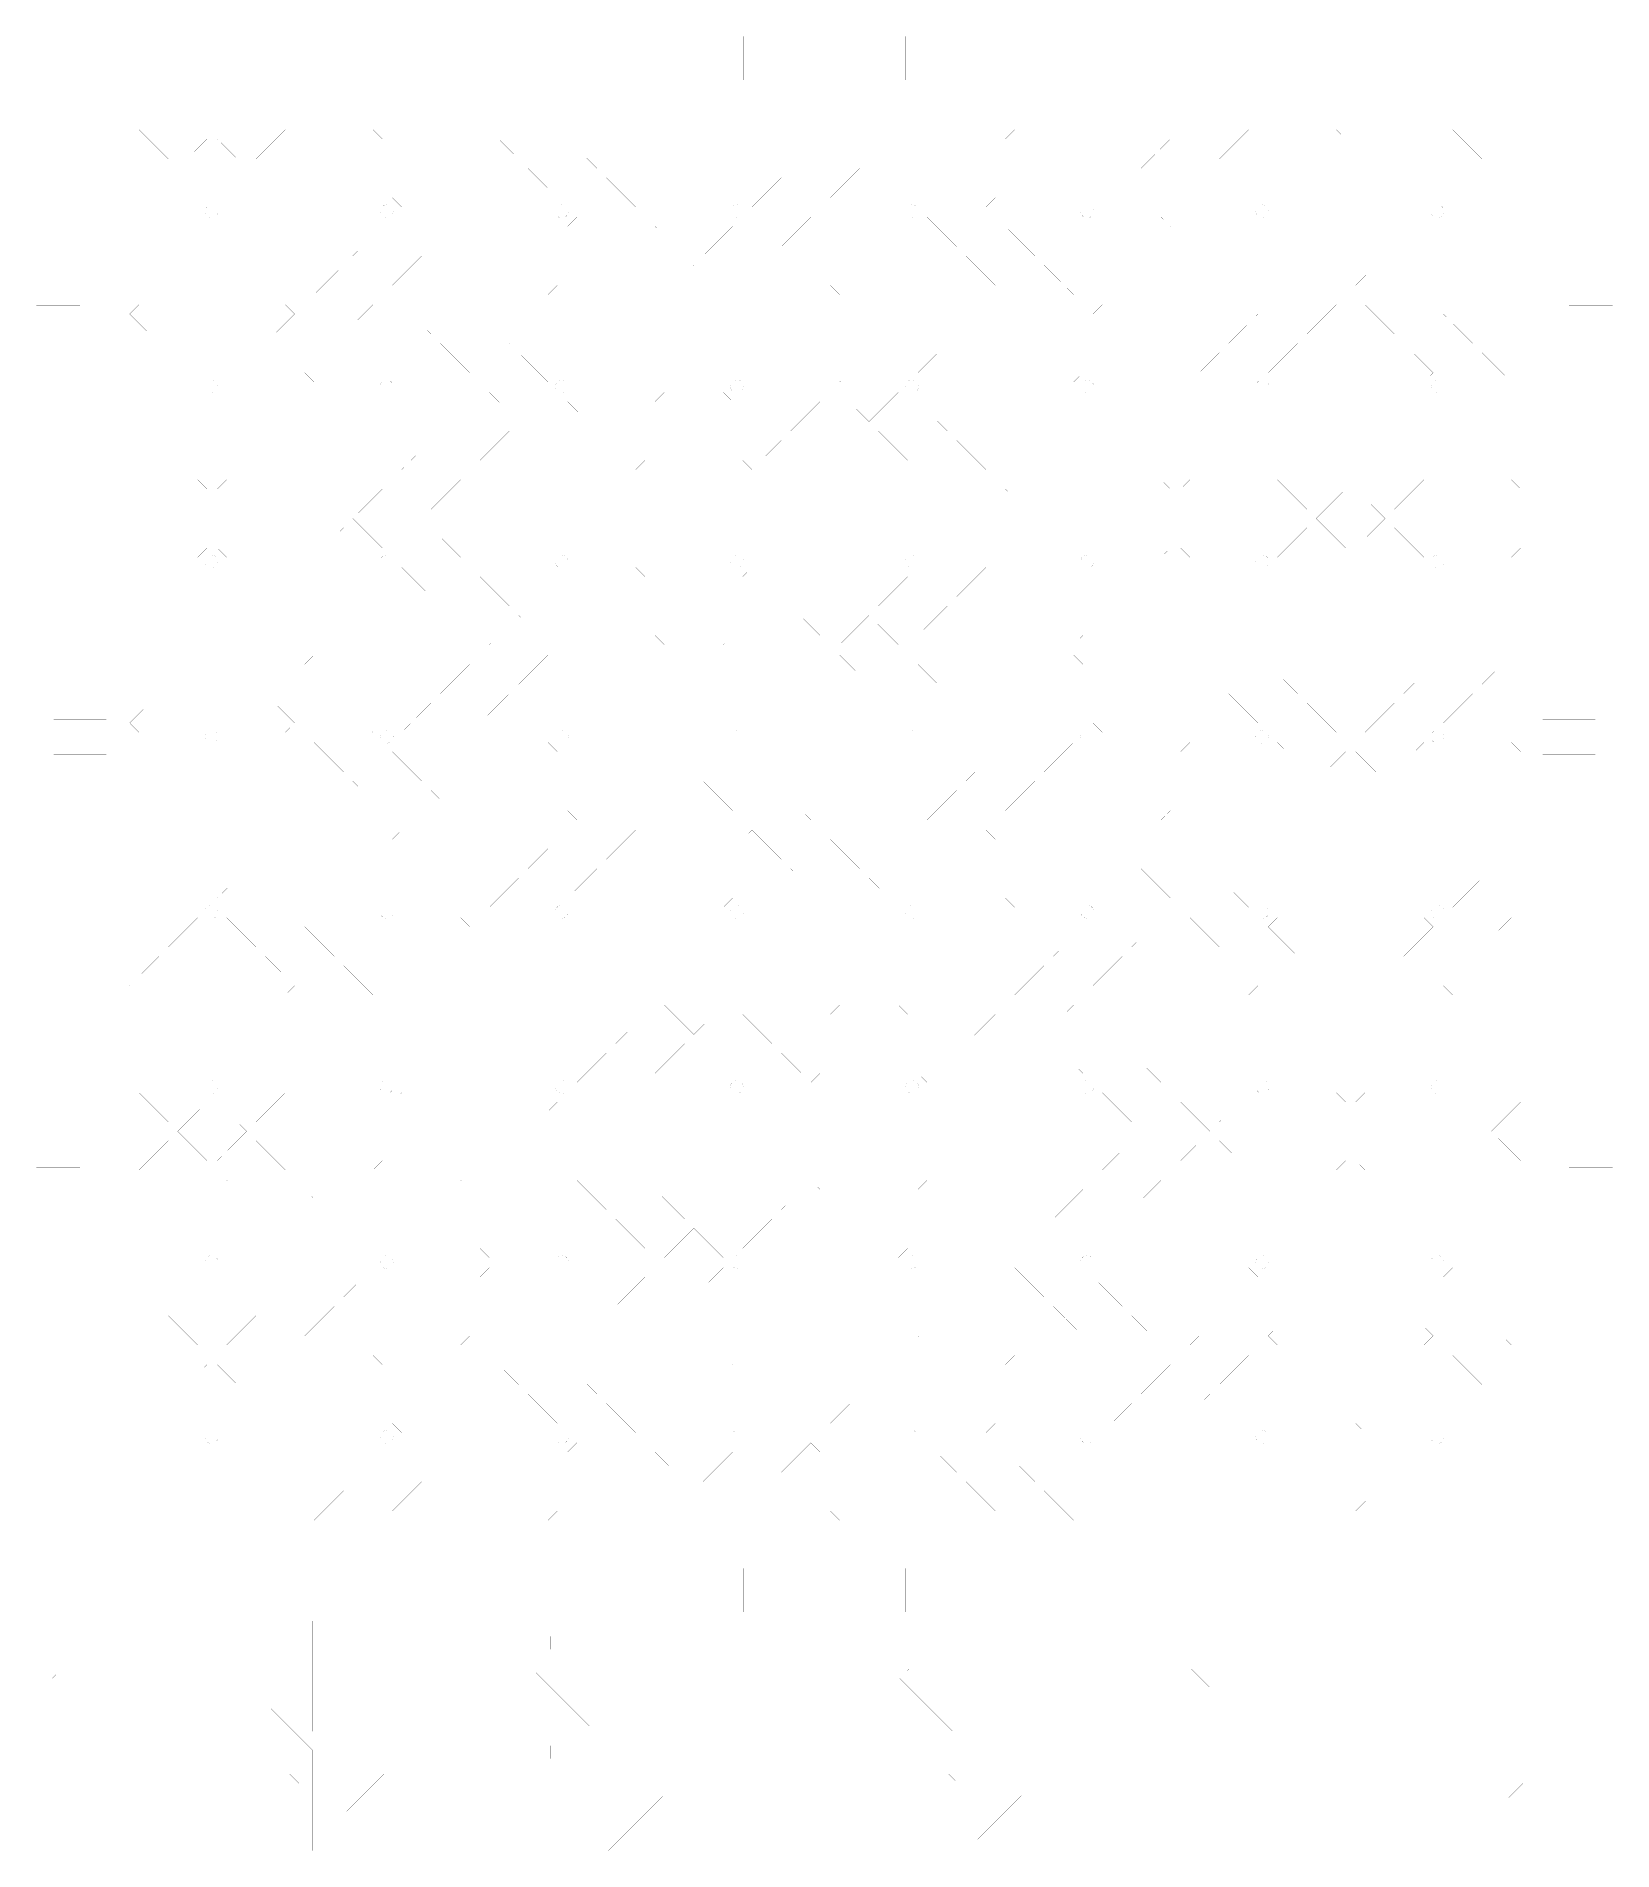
# Model space of a CAD drawing. Extents: x 0 to 14.2, y 0 to 16.4.
import ezdxf

# ---------------------------------------------------------------- set-up
doc = ezdxf.new("R2010")
doc.units = 0
doc.layers.get('0').update_dxf_attribs({"linetype": 'CONTINUOUS'})

msp = doc.modelspace()

# ---------------------------------------------------------------- linework, layer by layer
at = {"color": 1, "const_width": 0.000149}
for points in [[(14.2126, 2.19015), (12.697, 2.19015), (12.697, 2.58399), (12.5787, 2.58399), (12.5787, 2.19015), (11.9096, 2.19015), (11.9096, 2.58399), (11.7913, 2.58399), (11.7913, 2.19015), (11.1222, 2.19015), (11.1222, 2.58399), (11.0038, 2.58399), (11.0038, 2.19015), (10.3347, 2.19015), (10.3347, 2.58399), (10.2165, 2.58399), (10.2165, 2.19015), (9.54736, 2.19015), (9.54736, 2.58399), (9.42904, 2.58399), (9.42904, 2.19015), (8.75999, 2.19015), (8.75999, 2.58399), (8.64165, 2.58399), (8.64165, 2.19015), (7.97254, 2.19015), (7.97254, 2.58399), (7.85428, 2.58399), (7.85428, 2.19015), (7.18517, 2.19015), (7.18517, 2.58399), (7.06685, 2.58399), (7.06685, 2.19015), (6.39774, 2.19015), (6.39774, 2.58399), (6.27946, 2.58399), (6.27946, 2.19015), (5.61035, 2.19015), (5.61035, 2.58399), (5.49203, 2.58399), (5.49203, 2.19015), (4.82297, 2.19015), (4.82297, 2.58399), (4.70464, 2.58399), (4.70464, 2.19015), (4.03554, 2.19015), (4.03554, 2.58399), (3.91726, 2.58399), (3.91726, 2.19015), (3.24815, 2.19015), (3.24815, 2.58399), (3.12983, 2.58399), (3.12983, 2.19015), (2.46072, 2.19015), (2.46072, 2.58399), (2.34239, 2.58399), (2.34239, 2.19015), (1.67329, 2.19015), (1.67329, 2.58399), (1.55501, 2.58399), (1.55501, 2.19015), (0.039388, 2.19015), (0.039388, 3.70578), (0.43316, 3.70578), (0.43316, 3.82411), (0.039388, 3.82411), (0.039388, 4.49322), (0.43316, 4.49322), (0.43316, 4.61149), (0.039388, 4.61149), (0.039388, 5.2806), (0.43316, 5.2806), (0.43316, 5.39893), (0.039388, 5.39893), (0.039388, 6.06803), (0.43316, 6.06803), (0.43316, 6.18631), (0.039388, 6.18631), (0.039388, 6.85542), (0.43316, 6.85542), (0.43316, 6.97374), (0.039388, 6.97374), (0.039388, 7.64279), (0.43316, 7.64279), (0.43316, 7.76113), (0.039388, 7.76113), (0.039388, 8.43024), (0.43316, 8.43024), (0.43316, 8.5485), (0.039388, 8.5485), (0.039388, 9.21761), (0.43316, 9.21761), (0.43316, 9.33594), (0.039388, 9.33594), (0.039388, 10.005), (0.43316, 10.005), (0.43316, 10.1233), (0.039388, 10.1233), (0.039388, 10.7924), (0.43316, 10.7924), (0.43316, 10.9107), (0.039388, 10.9107), (0.039388, 11.5798), (0.43316, 11.5798), (0.43316, 11.6981), (0.039388, 11.6981), (0.039388, 12.3672), (0.43316, 12.3672), (0.43316, 12.4855), (0.039388, 12.4855), (0.039388, 13.1546), (0.43316, 13.1546), (0.43316, 13.2729), (0.039388, 13.2729), (0.039388, 13.9421), (0.43316, 13.9421), (0.43316, 14.0604), (0.039388, 14.0604), (0.039388, 14.7294), (0.43316, 14.7294), (0.43316, 14.8478), (0.039388, 14.8478), (0.039388, 16.3633), (1.55501, 16.3633), (1.55501, 15.9696), (1.67329, 15.9696), (1.67329, 16.3633), (2.34239, 16.3633), (2.34239, 15.9696), (2.46072, 15.9696), (2.46072, 16.3633), (3.12983, 16.3633), (3.12983, 15.9696), (3.24815, 15.9696), (3.24815, 16.3633), (3.91726, 16.3633), (3.91726, 15.9696), (4.03554, 15.9696), (4.03554, 16.3633), (4.70464, 16.3633), (4.70464, 15.9696), (4.82297, 15.9696), (4.82297, 16.3633), (5.49203, 16.3633), (5.49203, 15.9696), (5.61035, 15.9696), (5.61035, 16.3633), (6.27946, 16.3633), (6.27946, 15.9696), (6.39774, 15.9696), (6.39774, 16.3633), (7.06685, 16.3633), (7.06685, 15.9696), (7.18517, 15.9696), (7.18517, 16.3633), (7.85428, 16.3633), (7.85428, 15.9696), (7.97254, 15.9696), (7.97254, 16.3633), (8.64165, 16.3633), (8.64165, 15.9696), (8.75999, 15.9696), (8.75999, 16.3633), (9.42904, 16.3633), (9.42904, 15.9696), (9.54736, 15.9696), (9.54736, 16.3633), (10.2165, 16.3633), (10.2165, 15.9696), (10.3347, 15.9696), (10.3347, 16.3633), (11.0038, 16.3633), (11.0038, 15.9696), (11.1222, 15.9696), (11.1222, 16.3633), (11.7913, 16.3633), (11.7913, 15.9696), (11.9096, 15.9696), (11.9096, 16.3633), (12.5787, 16.3633), (12.5787, 15.9696), (12.697, 15.9696), (12.697, 16.3633), (14.2126, 16.3633), (14.2126, 14.8478), (13.8188, 14.8478), (13.8188, 14.7294), (14.2126, 14.7294), (14.2126, 14.0604), (13.8188, 14.0604), (13.8188, 13.9421), (14.2126, 13.9421), (14.2126, 13.2729), (13.8188, 13.2729), (13.8188, 13.1546), (14.2126, 13.1546), (14.2126, 12.4855), (13.8188, 12.4855), (13.8188, 12.3672), (14.2126, 12.3672), (14.2126, 11.6981), (13.8188, 11.6981), (13.8188, 11.5798), (14.2126, 11.5798), (14.2126, 10.9107), (13.8188, 10.9107), (13.8188, 10.7924), (14.2126, 10.7924), (14.2126, 10.1233), (13.8188, 10.1233), (13.8188, 10.005), (14.2126, 10.005), (14.2126, 9.33594), (13.8188, 9.33594), (13.8188, 9.21761), (14.2126, 9.21761), (14.2126, 8.5485), (13.8188, 8.5485), (13.8188, 8.43024), (14.2126, 8.43024), (14.2126, 7.76113), (13.8188, 7.76113), (13.8188, 7.64279), (14.2126, 7.64279), (14.2126, 6.97374), (13.8188, 6.97374), (13.8188, 6.85542), (14.2126, 6.85542), (14.2126, 6.18631), (13.8188, 6.18631), (13.8188, 6.06803), (14.2126, 6.06803), (14.2126, 5.39893), (13.8188, 5.39893), (13.8188, 5.2806), (14.2126, 5.2806), (14.2126, 4.61149), (13.8188, 4.61149), (13.8188, 4.49322), (14.2126, 4.49322), (14.2126, 3.82411), (13.8188, 3.82411), (13.8188, 3.70578), (14.2126, 3.70578), (14.2126, 2.19015)], [(0.984158, 16.2061), (0.984158, 15.7333), (1.45676, 15.7333), (1.45676, 16.2061), (0.984158, 16.2061)], [(1.77154, 16.2061), (1.77154, 15.7333), (2.24419, 15.7333), (2.24419, 16.2061), (1.77154, 16.2061)], [(2.55892, 15.9696), (2.55892, 15.7333), (3.03157, 15.7333), (3.03157, 16.2061), (2.55892, 16.2061), (2.55892, 15.9696)], [(3.36615, 16.2061), (3.34636, 16.2061), (3.34636, 15.7333), (3.81901, 15.7333), (3.81901, 16.2061), (3.36615, 16.2061)], [(4.21262, 16.2061), (4.13379, 16.2061), (4.13379, 15.7333), (4.60639, 15.7333), (4.60639, 16.2061), (4.21262, 16.2061)], [(5.05908, 16.2061), (4.92117, 16.2061), (4.92117, 15.7333), (5.39382, 15.7333), (5.39382, 16.2061), (5.05908, 16.2061)], [(5.90549, 16.2061), (5.70861, 16.2061), (5.70861, 15.7333), (6.18121, 15.7333), (6.18121, 16.2061), (5.90549, 16.2061)], [(6.75196, 16.2061), (6.49599, 16.2061), (6.49599, 15.7333), (6.96864, 15.7333), (6.96864, 16.2061), (6.75196, 16.2061)], [(7.59842, 16.2061), (7.28336, 16.2061), (7.28336, 15.7333), (7.75603, 15.7333), (7.75603, 16.2061), (7.59842, 16.2061)], [(8.44488, 16.2061), (8.07081, 16.2061), (8.07081, 15.7333), (8.5434, 15.7333), (8.5434, 16.2061), (8.44488, 16.2061)], [(9.33083, 16.2061), (8.85818, 16.2061), (8.85818, 15.7333), (9.33083, 15.7333), (9.33083, 16.2061)], [(9.64561, 15.9696), (9.64561, 15.7333), (10.1182, 15.7333), (10.1182, 16.2061), (9.64561, 16.2061), (9.64561, 15.9696)], [(10.433, 15.9696), (10.433, 15.7333), (10.9057, 15.7333), (10.9057, 16.2061), (10.433, 16.2061), (10.433, 15.9696)], [(11.2204, 16.2061), (11.2204, 15.7333), (11.693, 15.7333), (11.693, 16.2061), (11.2204, 16.2061)], [(12.0078, 16.2061), (12.0078, 15.7333), (12.4804, 15.7333), (12.4804, 16.2061), (12.0078, 16.2061)], [(12.7952, 15.9696), (12.7952, 15.7333), (13.2678, 15.7333), (13.2678, 16.2061), (12.7952, 16.2061), (12.7952, 15.9696)], [(1.14328, 15.176), (0.885851, 14.9185), (0.878743, 14.9115), (0.962294, 14.8279), (1.22683, 15.0925), (1.49132, 14.8279), (1.55501, 14.8915), (1.57487, 14.9115), (1.31033, 15.176), (1.57487, 15.4404), (1.49132, 15.524), (1.22683, 15.2594), (0.962294, 15.524), (0.878743, 15.4404), (0.885851, 15.4335), (1.14328, 15.176)], [(1.93067, 15.176), (1.73226, 14.9776), (1.67324, 14.9185), (1.66612, 14.9115), (1.74968, 14.8279), (2.01421, 15.0925), (2.27875, 14.8279), (2.36231, 14.9115), (2.09776, 15.176), (2.36231, 15.4404), (2.27875, 15.524), (2.01421, 15.2594), (1.74968, 15.524), (1.66612, 15.4404), (1.67324, 15.4335), (1.73226, 15.3743), (1.93067, 15.176)], [(2.71804, 15.176), (2.45356, 14.9115), (2.53711, 14.8279), (2.57872, 14.8696), (2.8016, 15.0925), (3.06614, 14.8279), (3.12983, 14.8915), (3.14968, 14.9115), (2.88514, 15.176), (3.14968, 15.4404), (3.06614, 15.524), (2.8016, 15.2594), (2.57872, 15.4824), (2.53711, 15.524), (2.45356, 15.4404), (2.57872, 15.3153), (2.71804, 15.176)], [(3.50549, 15.176), (3.42518, 15.0957), (3.36615, 15.0367), (3.24094, 14.9115), (3.32449, 14.8279), (3.58903, 15.0925), (3.85357, 14.8279), (3.93707, 14.9115), (3.67258, 15.176), (3.93707, 15.4404), (3.85357, 15.524), (3.58903, 15.2594), (3.32449, 15.524), (3.24094, 15.4404), (3.36615, 15.3153), (3.42518, 15.2562), (3.50549, 15.176)], [(4.29286, 15.176), (4.21262, 15.0957), (4.02832, 14.9115), (4.11187, 14.8279), (4.21262, 14.9286), (4.27165, 14.9876), (4.37642, 15.0925), (4.64094, 14.8279), (4.7245, 14.9115), (4.45996, 15.176), (4.7245, 15.4404), (4.64094, 15.524), (4.37642, 15.2594), (4.27165, 15.3643), (4.21262, 15.4233), (4.11187, 15.524), (4.02832, 15.4404), (4.21262, 15.2562), (4.27165, 15.1972), (4.29286, 15.176)], [(5.08029, 15.176), (5.05908, 15.1547), (4.81575, 14.9115), (4.89931, 14.8279), (5.16385, 15.0925), (5.42833, 14.8279), (5.51188, 14.9115), (5.24735, 15.176), (5.51188, 15.4404), (5.42833, 15.524), (5.16385, 15.2594), (4.89931, 15.524), (4.81575, 15.4404), (5.05908, 15.1972), (5.08029, 15.176)], [(5.95122, 15.0925), (6.21576, 14.8279), (6.29932, 14.9115), (6.03478, 15.176), (6.29932, 15.4404), (6.21576, 15.524), (5.95122, 15.2594), (5.68668, 15.524), (5.60314, 15.4404), (5.86768, 15.176), (5.60314, 14.9115), (5.68668, 14.8279), (5.95122, 15.0925)], [(6.65506, 15.176), (6.39057, 14.9115), (6.39774, 14.9043), (6.47412, 14.8279), (6.73861, 15.0925), (7.00315, 14.8279), (7.08669, 14.9115), (6.82215, 15.176), (7.08669, 15.4404), (7.00315, 15.524), (6.73861, 15.2594), (6.47412, 15.524), (6.39057, 15.4404), (6.65506, 15.176)], [(7.6096, 15.176), (7.6575, 15.2239), (7.87408, 15.4404), (7.79053, 15.524), (7.6575, 15.391), (7.59842, 15.3319), (7.52604, 15.2594), (7.2615, 15.524), (7.17796, 15.4404), (7.44249, 15.176), (7.17796, 14.9115), (7.2615, 14.8279), (7.52604, 15.0925), (7.59842, 15.02), (7.6575, 14.961), (7.79053, 14.8279), (7.85428, 14.8917), (7.87408, 14.9115), (7.6096, 15.176)], [(8.31342, 15.0925), (8.57796, 14.8279), (8.66151, 14.9115), (8.50396, 15.069), (8.44488, 15.1281), (8.39697, 15.176), (8.44488, 15.2239), (8.50396, 15.2829), (8.66151, 15.4404), (8.57796, 15.524), (8.31342, 15.2594), (8.04889, 15.524), (7.96533, 15.4404), (8.22988, 15.176), (7.96533, 14.9115), (8.04889, 14.8279), (8.31342, 15.0925)], [(9.01731, 15.176), (8.75276, 14.9115), (8.83632, 14.8279), (9.10081, 15.0925), (9.36535, 14.8279), (9.44889, 14.9115), (9.35037, 15.0099), (9.29135, 15.069), (9.18435, 15.176), (9.29135, 15.2829), (9.35037, 15.3421), (9.44889, 15.4404), (9.36535, 15.524), (9.10081, 15.2594), (8.83632, 15.524), (8.75276, 15.4404), (9.01731, 15.176)], [(9.80469, 15.176), (9.54015, 14.9115), (9.62369, 14.8279), (9.88824, 15.0925), (10.1528, 14.8279), (10.1968, 14.8721), (10.2363, 14.9115), (9.97179, 15.176), (10.1378, 15.3421), (10.2363, 15.4404), (10.1968, 15.4799), (10.1528, 15.524), (9.88824, 15.2594), (9.62369, 15.524), (9.54015, 15.4404), (9.80469, 15.176)], [(10.5921, 15.176), (10.3276, 14.9115), (10.4111, 14.8279), (10.6756, 15.0925), (10.9402, 14.8279), (11.0237, 14.9115), (10.9843, 14.9508), (10.7592, 15.176), (11.0237, 15.4404), (10.9402, 15.524), (10.6756, 15.2594), (10.4111, 15.524), (10.3276, 15.4404), (10.5921, 15.176)], [(11.3795, 15.176), (11.115, 14.9115), (11.1985, 14.8279), (11.4631, 15.0925), (11.7275, 14.8279), (11.8111, 14.9115), (11.5466, 15.176), (11.8111, 15.4404), (11.7275, 15.524), (11.4631, 15.2594), (11.1985, 15.524), (11.115, 15.4404), (11.3795, 15.176)], [(12.1669, 15.176), (11.9023, 14.9115), (11.9859, 14.8279), (12.2504, 15.0925), (12.515, 14.8279), (12.5985, 14.9115), (12.334, 15.176), (12.5985, 15.4404), (12.515, 15.524), (12.2504, 15.2594), (11.9859, 15.524), (11.9023, 15.4404), (12.1669, 15.176)], [(12.9543, 15.176), (12.7362, 14.9579), (12.6898, 14.9115), (12.697, 14.9043), (12.7362, 14.865), (12.7733, 14.8279), (13.0378, 15.0925), (13.3024, 14.8279), (13.3859, 14.9115), (13.1214, 15.176), (13.3859, 15.4404), (13.3024, 15.524), (13.0378, 15.2594), (12.7733, 15.524), (12.6898, 15.4404), (12.9543, 15.176)], [(0.196724, 14.946), (0.669379, 14.946), (0.669379, 15.4186), (0.196724, 15.4186), (0.196724, 14.946)], [(13.8188, 15.4186), (13.5826, 15.4186), (13.5826, 14.946), (14.0553, 14.946), (14.0553, 15.4186), (13.8188, 15.4186)], [(1.14328, 14.3886), (0.878743, 14.124), (0.885851, 14.1169), (0.962294, 14.0404), (1.22683, 14.305), (1.49132, 14.0404), (1.57487, 14.124), (1.31033, 14.3886), (1.57487, 14.6531), (1.49132, 14.7367), (1.22683, 14.4721), (0.962294, 14.7367), (0.885851, 14.6601), (0.878743, 14.6531), (1.14328, 14.3886)], [(1.67324, 14.7881), (1.67329, 14.7886), (1.67324, 14.7892), (1.67042, 14.8068), (1.66206, 14.8233), (1.64893, 14.8365), (1.63243, 14.8449), (1.61415, 14.8478), (1.59592, 14.8449), (1.57943, 14.8365), (1.56629, 14.8233), (1.55789, 14.8068), (1.55501, 14.7886), (1.55789, 14.7703), (1.56629, 14.7539), (1.57943, 14.7407), (1.58811, 14.7364), (1.59592, 14.7324), (1.61415, 14.7294), (1.63243, 14.7324), (1.64025, 14.7364), (1.64893, 14.7407), (1.66206, 14.7539), (1.67042, 14.7703), (1.67324, 14.7881)], [(1.93067, 14.3886), (1.66612, 14.124), (1.67324, 14.1169), (1.73226, 14.0579), (1.74968, 14.0404), (2.01421, 14.305), (2.27875, 14.0404), (2.36231, 14.124), (2.09776, 14.3886), (2.36231, 14.6531), (2.27875, 14.7367), (2.01421, 14.4721), (1.74968, 14.7367), (1.73226, 14.7193), (1.67324, 14.6601), (1.66612, 14.6531), (1.93067, 14.3886)], [(2.71804, 14.3886), (2.57872, 14.2493), (2.51969, 14.1901), (2.45356, 14.124), (2.53711, 14.0404), (2.57872, 14.0821), (2.8016, 14.305), (3.06614, 14.0404), (3.14968, 14.124), (2.88514, 14.3886), (3.14968, 14.6531), (3.06614, 14.7367), (2.8016, 14.4721), (2.57872, 14.695), (2.53711, 14.7367), (2.45356, 14.6531), (2.51969, 14.5869), (2.57872, 14.5279), (2.71804, 14.3886)], [(3.24522, 14.7703), (3.24815, 14.7886), (3.24522, 14.8068), (3.23687, 14.8233), (3.22374, 14.8365), (3.20725, 14.8449), (3.18896, 14.8478), (3.17074, 14.8449), (3.15419, 14.8365), (3.14111, 14.8233), (3.13271, 14.8068), (3.12983, 14.7886), (3.13271, 14.7703), (3.14111, 14.7539), (3.15419, 14.7407), (3.17074, 14.7324), (3.18896, 14.7294), (3.20725, 14.7324), (3.22374, 14.7407), (3.23687, 14.7539), (3.24522, 14.7703)], [(3.50549, 14.3886), (3.24094, 14.124), (3.32449, 14.0404), (3.36615, 14.0821), (3.42518, 14.1412), (3.58903, 14.305), (3.85357, 14.0404), (3.93707, 14.124), (3.67258, 14.3886), (3.93707, 14.6531), (3.85357, 14.7367), (3.58903, 14.4721), (3.42518, 14.636), (3.36615, 14.695), (3.32449, 14.7367), (3.24094, 14.6531), (3.50549, 14.3886)], [(4.29286, 14.3886), (4.27165, 14.3674), (4.21262, 14.3083), (4.02832, 14.124), (4.11187, 14.0404), (4.37642, 14.305), (4.64094, 14.0404), (4.7245, 14.124), (4.45996, 14.3886), (4.7245, 14.6531), (4.64094, 14.7367), (4.37642, 14.4721), (4.11187, 14.7367), (4.02832, 14.6531), (4.21262, 14.4689), (4.27165, 14.4097), (4.29286, 14.3886)], [(4.70751, 14.8068), (4.70464, 14.7886), (4.70751, 14.7703), (4.71593, 14.7539), (4.729, 14.7407), (4.73768, 14.7364), (4.7455, 14.7324), (4.76378, 14.7294), (4.78207, 14.7324), (4.78988, 14.7364), (4.79856, 14.7407), (4.8016, 14.7438), (4.81164, 14.7539), (4.82004, 14.7703), (4.82297, 14.7886), (4.82004, 14.8068), (4.81164, 14.8233), (4.8016, 14.8335), (4.79856, 14.8365), (4.78207, 14.8449), (4.76378, 14.8478), (4.7455, 14.8449), (4.729, 14.8365), (4.71593, 14.8233), (4.70751, 14.8068)], [(5.08029, 14.3886), (4.81575, 14.124), (4.89931, 14.0404), (5.05908, 14.2003), (5.11811, 14.2593), (5.16385, 14.305), (5.42833, 14.0404), (5.51188, 14.124), (5.24735, 14.3886), (5.51188, 14.6531), (5.42833, 14.7367), (5.16385, 14.4721), (5.11811, 14.5178), (5.05908, 14.5769), (4.89931, 14.7367), (4.81575, 14.6531), (5.08029, 14.3886)], [(5.95122, 14.305), (6.21576, 14.0404), (6.29932, 14.124), (6.03478, 14.3886), (6.29932, 14.6531), (6.21576, 14.7367), (5.95122, 14.4721), (5.90549, 14.5178), (5.68668, 14.7367), (5.60314, 14.6531), (5.86768, 14.3886), (5.60314, 14.124), (5.68668, 14.0404), (5.90549, 14.2593), (5.95122, 14.305)], [(6.35682, 14.7324), (6.36469, 14.7364), (6.37337, 14.7407), (6.38644, 14.7539), (6.39486, 14.7703), (6.39774, 14.7886), (6.39486, 14.8068), (6.38644, 14.8233), (6.37337, 14.8365), (6.35682, 14.8449), (6.3386, 14.8478), (6.33356, 14.8469), (6.32032, 14.8449), (6.30382, 14.8365), (6.29069, 14.8233), (6.28233, 14.8068), (6.27946, 14.7886), (6.28233, 14.7703), (6.29069, 14.7539), (6.30382, 14.7407), (6.3125, 14.7364), (6.32032, 14.7324), (6.3386, 14.7294), (6.35682, 14.7324)], [(6.65506, 14.3886), (6.39057, 14.124), (6.47412, 14.0404), (6.73861, 14.305), (6.75196, 14.2917), (6.81104, 14.2326), (7.00315, 14.0404), (7.08669, 14.124), (6.82215, 14.3886), (7.08669, 14.6531), (7.00315, 14.7367), (6.81104, 14.5444), (6.75196, 14.4854), (6.73861, 14.4721), (6.47412, 14.7367), (6.4669, 14.7294), (6.39057, 14.6531), (6.65506, 14.3886)], [(7.6096, 14.3886), (7.6575, 14.4365), (7.87408, 14.6531), (7.85428, 14.6729), (7.79053, 14.7367), (7.6575, 14.6036), (7.52604, 14.4721), (7.2615, 14.7367), (7.17796, 14.6531), (7.44249, 14.3886), (7.17796, 14.124), (7.2615, 14.0404), (7.52604, 14.305), (7.6575, 14.1736), (7.79053, 14.0404), (7.87408, 14.124), (7.6575, 14.3407), (7.6096, 14.3886)], [(7.85715, 14.8068), (7.85428, 14.7886), (7.85715, 14.7703), (7.8655, 14.7539), (7.87864, 14.7407), (7.88732, 14.7364), (7.89512, 14.7324), (7.91342, 14.7294), (7.93164, 14.7324), (7.93946, 14.7364), (7.94814, 14.7407), (7.96126, 14.7539), (7.96967, 14.7703), (7.97254, 14.7886), (7.96967, 14.8068), (7.96126, 14.8233), (7.94814, 14.8365), (7.93164, 14.8449), (7.91342, 14.8478), (7.89512, 14.8449), (7.87864, 14.8365), (7.8655, 14.8233), (7.85715, 14.8068)], [(8.31342, 14.305), (8.44488, 14.1736), (8.50396, 14.1146), (8.57796, 14.0404), (8.66151, 14.124), (8.39697, 14.3886), (8.66151, 14.6531), (8.57796, 14.7367), (8.50396, 14.6626), (8.44488, 14.6036), (8.31342, 14.4721), (8.04889, 14.7367), (7.96533, 14.6531), (8.22988, 14.3886), (7.96533, 14.124), (8.04889, 14.0404), (8.31342, 14.305)], [(9.01731, 14.3886), (8.75276, 14.124), (8.83632, 14.0404), (9.10081, 14.305), (9.29135, 14.1146), (9.35037, 14.0554), (9.36535, 14.0404), (9.44889, 14.124), (9.18435, 14.3886), (9.44889, 14.6531), (9.36535, 14.7367), (9.35037, 14.7217), (9.29135, 14.6626), (9.10081, 14.4721), (8.83632, 14.7367), (8.75276, 14.6531), (9.01731, 14.3886)], [(9.50646, 14.7324), (9.51426, 14.7364), (9.52294, 14.7407), (9.53608, 14.7539), (9.54443, 14.7703), (9.54736, 14.7886), (9.54443, 14.8068), (9.53608, 14.8233), (9.52294, 14.8365), (9.50646, 14.8449), (9.48817, 14.8478), (9.47814, 14.8463), (9.46994, 14.8449), (9.45344, 14.8365), (9.44032, 14.8233), (9.43192, 14.8068), (9.42904, 14.7886), (9.43192, 14.7703), (9.44032, 14.7539), (9.45344, 14.7407), (9.46208, 14.7364), (9.46994, 14.7324), (9.48817, 14.7294), (9.50646, 14.7324)], [(9.80469, 14.3886), (9.54015, 14.124), (9.62369, 14.0404), (9.88824, 14.305), (10.1528, 14.0404), (10.1968, 14.0846), (10.2363, 14.124), (10.1968, 14.1635), (10.1378, 14.2225), (9.97179, 14.3886), (10.1378, 14.5546), (10.1968, 14.6136), (10.2363, 14.6531), (10.1968, 14.6925), (10.1528, 14.7367), (9.88824, 14.4721), (9.62369, 14.7367), (9.54015, 14.6531), (9.80469, 14.3886)], [(10.5921, 14.3886), (10.3276, 14.124), (10.4111, 14.0404), (10.6756, 14.305), (10.9402, 14.0404), (11.0237, 14.124), (10.7592, 14.3886), (11.0237, 14.6531), (10.9402, 14.7367), (10.6756, 14.4721), (10.4111, 14.7367), (10.3276, 14.6531), (10.5921, 14.3886)], [(11.0067, 14.8068), (11.0038, 14.7886), (11.0067, 14.7703), (11.0151, 14.7539), (11.0282, 14.7407), (11.0369, 14.7364), (11.0433, 14.7331), (11.0447, 14.7324), (11.063, 14.7294), (11.0813, 14.7324), (11.0891, 14.7364), (11.0907, 14.7371), (11.0978, 14.7407), (11.1108, 14.7539), (11.1193, 14.7703), (11.1222, 14.7886), (11.1193, 14.8068), (11.1108, 14.8233), (11.0978, 14.8365), (11.0907, 14.84), (11.0813, 14.8449), (11.063, 14.8478), (11.0447, 14.8449), (11.0433, 14.8442), (11.0282, 14.8365), (11.0151, 14.8233), (11.0067, 14.8068)], [(11.3795, 14.3886), (11.115, 14.124), (11.1985, 14.0404), (11.4631, 14.305), (11.7275, 14.0404), (11.8111, 14.124), (11.5466, 14.3886), (11.8111, 14.6531), (11.7275, 14.7367), (11.4631, 14.4721), (11.1985, 14.7367), (11.115, 14.6531), (11.3795, 14.3886)], [(12.1669, 14.3886), (11.9023, 14.124), (11.9859, 14.0404), (12.2504, 14.305), (12.515, 14.0404), (12.5985, 14.124), (12.334, 14.3886), (12.5985, 14.6531), (12.515, 14.7367), (12.2504, 14.4721), (11.9859, 14.7367), (11.9023, 14.6531), (12.1669, 14.3886)], [(12.6941, 14.7703), (12.697, 14.7886), (12.6941, 14.8068), (12.6857, 14.8233), (12.6772, 14.8318), (12.6726, 14.8365), (12.6561, 14.8449), (12.6378, 14.8478), (12.6227, 14.8454), (12.6195, 14.8449), (12.603, 14.8365), (12.5899, 14.8233), (12.5815, 14.8068), (12.5787, 14.7886), (12.5815, 14.7703), (12.5899, 14.7539), (12.603, 14.7407), (12.6117, 14.7364), (12.6195, 14.7324), (12.6378, 14.7294), (12.6561, 14.7324), (12.6639, 14.7364), (12.6726, 14.7407), (12.6772, 14.7453), (12.6857, 14.7539), (12.6941, 14.7703)], [(12.9543, 14.3886), (12.7362, 14.1706), (12.6898, 14.124), (12.7733, 14.0404), (13.0378, 14.305), (13.3024, 14.0404), (13.3859, 14.124), (13.1214, 14.3886), (13.3859, 14.6531), (13.3024, 14.7367), (13.0378, 14.4721), (12.7733, 14.7367), (12.6898, 14.6531), (12.9543, 14.3886)], [(0.196724, 14.1586), (0.669379, 14.1586), (0.669379, 14.6312), (0.196724, 14.6312), (0.196724, 14.1586)], [(13.8188, 14.6312), (13.5826, 14.6312), (13.5826, 14.1586), (14.0553, 14.1586), (14.0553, 14.6312), (13.8188, 14.6312)], [(1.14328, 13.6012), (0.885851, 13.3437), (0.878743, 13.3366), (0.962294, 13.2531), (1.22683, 13.5176), (1.49132, 13.2531), (1.55501, 13.3167), (1.57487, 13.3366), (1.31033, 13.6012), (1.57487, 13.8657), (1.49132, 13.9492), (1.22683, 13.6847), (0.962294, 13.9492), (0.878743, 13.8657), (0.885851, 13.8586), (1.14328, 13.6012)], [(1.93067, 13.6012), (1.73226, 13.4028), (1.67324, 13.3437), (1.66612, 13.3366), (1.74968, 13.2531), (2.01421, 13.5176), (2.27875, 13.2531), (2.36231, 13.3366), (2.09776, 13.6012), (2.36231, 13.8657), (2.27875, 13.9492), (2.01421, 13.6847), (1.74968, 13.9492), (1.73226, 13.9318), (1.67324, 13.8728), (1.66612, 13.8657), (1.67324, 13.8586), (1.73226, 13.7995), (1.93067, 13.6012)], [(2.71804, 13.6012), (2.57872, 13.4619), (2.51969, 13.4028), (2.45356, 13.3366), (2.53711, 13.2531), (2.57872, 13.2948), (2.8016, 13.5176), (3.06614, 13.2531), (3.12983, 13.3167), (3.14968, 13.3366), (2.88514, 13.6012), (3.14968, 13.8657), (3.06614, 13.9492), (2.8016, 13.6847), (2.53711, 13.9492), (2.51969, 13.9318), (2.45356, 13.8657), (2.71804, 13.6012)], [(3.50549, 13.6012), (3.24094, 13.3366), (3.32449, 13.2531), (3.58903, 13.5176), (3.85357, 13.2531), (3.93707, 13.3366), (3.67258, 13.6012), (3.93707, 13.8657), (3.85357, 13.9492), (3.58903, 13.6847), (3.42518, 13.8485), (3.36615, 13.9076), (3.32449, 13.9492), (3.24094, 13.8657), (3.36615, 13.7405), (3.42518, 13.6814), (3.50549, 13.6012)], [(4.29286, 13.6012), (4.27165, 13.58), (4.21262, 13.5209), (4.02832, 13.3366), (4.11187, 13.2531), (4.21262, 13.3538), (4.27165, 13.4129), (4.37642, 13.5176), (4.64094, 13.2531), (4.7245, 13.3366), (4.45996, 13.6012), (4.7245, 13.8657), (4.64094, 13.9492), (4.37642, 13.6847), (4.21262, 13.8485), (4.11187, 13.9492), (4.02832, 13.8657), (4.21262, 13.6814), (4.29286, 13.6012)], [(5.08029, 13.6012), (4.81575, 13.3366), (4.89931, 13.2531), (5.16385, 13.5176), (5.42833, 13.2531), (5.51188, 13.3366), (5.24735, 13.6012), (5.51188, 13.8657), (5.42833, 13.9492), (5.16385, 13.6847), (5.11811, 13.7304), (5.05908, 13.7895), (4.89931, 13.9492), (4.81575, 13.8657), (5.05908, 13.6224), (5.08029, 13.6012)], [(5.95122, 13.5176), (6.21576, 13.2531), (6.29932, 13.3366), (6.03478, 13.6012), (6.29932, 13.8657), (6.21576, 13.9492), (5.96457, 13.6981), (5.95122, 13.6847), (5.90549, 13.7304), (5.68668, 13.9492), (5.60314, 13.8657), (5.86768, 13.6012), (5.60314, 13.3366), (5.68668, 13.2531), (5.95122, 13.5176)], [(6.65506, 13.6012), (6.39057, 13.3366), (6.39774, 13.3294), (6.47412, 13.2531), (6.73861, 13.5176), (7.00315, 13.2531), (7.08669, 13.3366), (6.82215, 13.6012), (7.08669, 13.8657), (7.00315, 13.9492), (6.81104, 13.7571), (6.75196, 13.6981), (6.73861, 13.6847), (6.47412, 13.9492), (6.39057, 13.8657), (6.65506, 13.6012)], [(7.6096, 13.6012), (7.87408, 13.8657), (7.79053, 13.9492), (7.52604, 13.6847), (7.2615, 13.9492), (7.17796, 13.8657), (7.44249, 13.6012), (7.17796, 13.3366), (7.2615, 13.2531), (7.52604, 13.5176), (7.59842, 13.4452), (7.6575, 13.3862), (7.79053, 13.2531), (7.85428, 13.3168), (7.87408, 13.3366), (7.6575, 13.5533), (7.6096, 13.6012)], [(8.22988, 13.6012), (7.96533, 13.3366), (8.04889, 13.2531), (8.31342, 13.5176), (8.57796, 13.2531), (8.66151, 13.3366), (8.39697, 13.6012), (8.44488, 13.6491), (8.50396, 13.7081), (8.66151, 13.8657), (8.57796, 13.9492), (8.50396, 13.8752), (8.44488, 13.8162), (8.31342, 13.6847), (8.04889, 13.9492), (7.96533, 13.8657), (8.22988, 13.6012)], [(9.01731, 13.6012), (8.75276, 13.3366), (8.83632, 13.2531), (9.10081, 13.5176), (9.36535, 13.2531), (9.44889, 13.3366), (9.35037, 13.4351), (9.29135, 13.4942), (9.18435, 13.6012), (9.29135, 13.7081), (9.35037, 13.7672), (9.44889, 13.8657), (9.36535, 13.9492), (9.35037, 13.9343), (9.29135, 13.8752), (9.10081, 13.6847), (8.83632, 13.9492), (8.75276, 13.8657), (9.01731, 13.6012)], [(9.80469, 13.6012), (9.54015, 13.3366), (9.62369, 13.2531), (9.88824, 13.5176), (10.1528, 13.2531), (10.1968, 13.2972), (10.2363, 13.3366), (10.1378, 13.4351), (9.97179, 13.6012), (10.2363, 13.8657), (10.1968, 13.9051), (10.1528, 13.9492), (10.1378, 13.9343), (9.88824, 13.6847), (9.62369, 13.9492), (9.54015, 13.8657), (9.80469, 13.6012)], [(10.5921, 13.6012), (10.3276, 13.3366), (10.4111, 13.2531), (10.6756, 13.5176), (10.9402, 13.2531), (11.0237, 13.3366), (10.7592, 13.6012), (10.9843, 13.8262), (11.0237, 13.8657), (10.9843, 13.9051), (10.9402, 13.9492), (10.6756, 13.6847), (10.4111, 13.9492), (10.3276, 13.8657), (10.5921, 13.6012)], [(11.3795, 13.6012), (11.115, 13.3366), (11.1985, 13.2531), (11.4631, 13.5176), (11.7275, 13.2531), (11.8111, 13.3366), (11.5466, 13.6012), (11.8111, 13.8657), (11.7275, 13.9492), (11.4631, 13.6847), (11.1985, 13.9492), (11.115, 13.8657), (11.3795, 13.6012)], [(12.1669, 13.6012), (11.9023, 13.3366), (11.9859, 13.2531), (12.2504, 13.5176), (12.515, 13.2531), (12.5985, 13.3366), (12.334, 13.6012), (12.5985, 13.8657), (12.515, 13.9492), (12.2504, 13.6847), (11.9859, 13.9492), (11.9023, 13.8657), (12.1669, 13.6012)], [(12.9543, 13.6012), (12.6898, 13.3366), (12.7733, 13.2531), (13.0378, 13.5176), (13.3024, 13.2531), (13.3859, 13.3366), (13.1214, 13.6012), (13.3859, 13.8657), (13.3024, 13.9492), (13.0378, 13.6847), (12.7733, 13.9492), (12.7362, 13.9122), (12.6898, 13.8657), (12.7362, 13.8192), (12.9543, 13.6012)], [(0.196724, 13.3712), (0.669379, 13.3712), (0.669379, 13.8439), (0.196724, 13.8439), (0.196724, 13.3712)], [(13.8188, 13.8439), (13.5826, 13.8439), (13.5826, 13.3712), (14.0553, 13.3712), (14.0553, 13.8439), (13.8188, 13.8439)], [(1.67324, 13.2133), (1.67329, 13.2138), (1.67324, 13.2143), (1.67042, 13.232), (1.66206, 13.2486), (1.64893, 13.2617), (1.63243, 13.2701), (1.61415, 13.2729), (1.59592, 13.2701), (1.57943, 13.2617), (1.56629, 13.2486), (1.55789, 13.232), (1.55501, 13.2138), (1.55653, 13.2044), (1.55789, 13.1955), (1.56629, 13.179), (1.57943, 13.1659), (1.59592, 13.1576), (1.61415, 13.1546), (1.63243, 13.1576), (1.64893, 13.1659), (1.66206, 13.179), (1.67042, 13.1955), (1.67182, 13.2044), (1.67324, 13.2133)], [(3.24522, 13.1955), (3.24815, 13.2138), (3.24522, 13.232), (3.23687, 13.2486), (3.22374, 13.2617), (3.20725, 13.2701), (3.18896, 13.2729), (3.17074, 13.2701), (3.15419, 13.2617), (3.14111, 13.2486), (3.13271, 13.232), (3.12983, 13.2138), (3.13271, 13.1955), (3.14111, 13.179), (3.15419, 13.1659), (3.17074, 13.1576), (3.18896, 13.1546), (3.20725, 13.1576), (3.22374, 13.1659), (3.23687, 13.179), (3.24522, 13.1955)], [(4.7455, 13.1576), (4.76378, 13.1546), (4.78207, 13.1576), (4.79856, 13.1659), (4.81164, 13.179), (4.82004, 13.1955), (4.82146, 13.2044), (4.82297, 13.2138), (4.82004, 13.232), (4.81164, 13.2486), (4.79856, 13.2617), (4.78207, 13.2701), (4.76378, 13.2729), (4.7455, 13.2701), (4.729, 13.2617), (4.71593, 13.2486), (4.70751, 13.232), (4.70464, 13.2138), (4.70611, 13.2044), (4.70751, 13.1955), (4.71593, 13.179), (4.729, 13.1659), (4.7455, 13.1576)], [(6.39486, 13.1955), (6.39626, 13.2044), (6.39774, 13.2138), (6.39486, 13.232), (6.38644, 13.2486), (6.37337, 13.2617), (6.35682, 13.2701), (6.3386, 13.2729), (6.32032, 13.2701), (6.30382, 13.2617), (6.29069, 13.2486), (6.28233, 13.232), (6.27946, 13.2138), (6.28093, 13.2044), (6.28233, 13.1955), (6.29069, 13.179), (6.30382, 13.1659), (6.32032, 13.1576), (6.3386, 13.1546), (6.35682, 13.1576), (6.37337, 13.1659), (6.38644, 13.179), (6.39486, 13.1955)], [(7.89512, 13.1576), (7.91342, 13.1546), (7.93164, 13.1576), (7.94814, 13.1659), (7.96126, 13.179), (7.96967, 13.1955), (7.97103, 13.2044), (7.97254, 13.2138), (7.96967, 13.232), (7.96126, 13.2486), (7.94814, 13.2617), (7.93164, 13.2701), (7.91342, 13.2729), (7.89512, 13.2701), (7.87864, 13.2617), (7.8655, 13.2486), (7.85715, 13.232), (7.85428, 13.2138), (7.85574, 13.2044), (7.85715, 13.1955), (7.8655, 13.179), (7.87864, 13.1659), (7.89512, 13.1576)], [(9.54443, 13.1955), (9.54585, 13.2044), (9.54736, 13.2138), (9.54443, 13.232), (9.53608, 13.2486), (9.52294, 13.2617), (9.50646, 13.2701), (9.48817, 13.2729), (9.46994, 13.2701), (9.45344, 13.2617), (9.44032, 13.2486), (9.43192, 13.232), (9.42904, 13.2138), (9.43056, 13.2044), (9.43192, 13.1955), (9.44032, 13.179), (9.45344, 13.1659), (9.46994, 13.1576), (9.48817, 13.1546), (9.50646, 13.1576), (9.52294, 13.1659), (9.53608, 13.179), (9.54443, 13.1955)], [(11.0282, 13.1659), (11.0433, 13.1583), (11.0447, 13.1576), (11.063, 13.1546), (11.0813, 13.1576), (11.0978, 13.1659), (11.1108, 13.179), (11.1193, 13.1955), (11.1207, 13.2044), (11.1222, 13.2138), (11.1193, 13.232), (11.1108, 13.2486), (11.0978, 13.2617), (11.0813, 13.2701), (11.063, 13.2729), (11.0447, 13.2701), (11.0433, 13.2693), (11.0282, 13.2617), (11.0151, 13.2486), (11.0067, 13.232), (11.0038, 13.2138), (11.0054, 13.2044), (11.0067, 13.1955), (11.0151, 13.179), (11.0282, 13.1659)], [(12.6941, 13.1955), (12.6955, 13.2044), (12.697, 13.2138), (12.6941, 13.232), (12.6857, 13.2486), (12.6726, 13.2617), (12.6561, 13.2701), (12.6378, 13.2729), (12.6195, 13.2701), (12.603, 13.2617), (12.5899, 13.2486), (12.5815, 13.232), (12.5787, 13.2138), (12.5801, 13.2044), (12.5815, 13.1955), (12.5899, 13.179), (12.603, 13.1659), (12.6195, 13.1576), (12.6378, 13.1546), (12.6561, 13.1576), (12.6726, 13.1659), (12.6772, 13.1705), (12.6857, 13.179), (12.6941, 13.1955)], [(0.196724, 12.5838), (0.669379, 12.5838), (0.669379, 13.0564), (0.196724, 13.0564), (0.196724, 12.5838)], [(1.14328, 12.8138), (0.878743, 12.5492), (0.885851, 12.5422), (0.962294, 12.4657), (1.22683, 12.7302), (1.49132, 12.4657), (1.57487, 12.5492), (1.31033, 12.8138), (1.57487, 13.0783), (1.49132, 13.1618), (1.22683, 12.8973), (0.962294, 13.1618), (0.878743, 13.0783), (1.14328, 12.8138)], [(1.93067, 12.8138), (1.73226, 12.6154), (1.67324, 12.5563), (1.66612, 12.5492), (1.67324, 12.5422), (1.73226, 12.4831), (1.74968, 12.4657), (2.01421, 12.7302), (2.27875, 12.4657), (2.36231, 12.5492), (2.09776, 12.8138), (2.36231, 13.0783), (2.27875, 13.1618), (2.01421, 12.8973), (1.74968, 13.1618), (1.66612, 13.0783), (1.93067, 12.8138)], [(2.71804, 12.8138), (2.51969, 12.6154), (2.45356, 12.5492), (2.51969, 12.4831), (2.53711, 12.4657), (2.8016, 12.7302), (3.06614, 12.4657), (3.14968, 12.5492), (2.88514, 12.8138), (3.14968, 13.0783), (3.06614, 13.1618), (2.8016, 12.8973), (2.57872, 13.1202), (2.53711, 13.1618), (2.45356, 13.0783), (2.51969, 13.0122), (2.57872, 12.9531), (2.71804, 12.8138)], [(3.50549, 12.8138), (3.42518, 12.7335), (3.36615, 12.6744), (3.24094, 12.5492), (3.32449, 12.4657), (3.36615, 12.5073), (3.42518, 12.5664), (3.58903, 12.7302), (3.85357, 12.4657), (3.93707, 12.5492), (3.67258, 12.8138), (3.93707, 13.0783), (3.85357, 13.1618), (3.58903, 12.8973), (3.32449, 13.1618), (3.24094, 13.0783), (3.50549, 12.8138)], [(4.29286, 12.8138), (4.02832, 12.5492), (4.11187, 12.4657), (4.21262, 12.5664), (4.37642, 12.7302), (4.64094, 12.4657), (4.7245, 12.5492), (4.45996, 12.8138), (4.7245, 13.0783), (4.64094, 13.1618), (4.37642, 12.8973), (4.27165, 13.0021), (4.21262, 13.0611), (4.11187, 13.1618), (4.02832, 13.0783), (4.21262, 12.894), (4.27165, 12.835), (4.29286, 12.8138)], [(5.08029, 12.8138), (4.81575, 12.5492), (4.89931, 12.4657), (5.05908, 12.6254), (5.11811, 12.6845), (5.16385, 12.7302), (5.42833, 12.4657), (5.51188, 12.5492), (5.24735, 12.8138), (5.51188, 13.0783), (5.42833, 13.1618), (5.16385, 12.8973), (4.89931, 13.1618), (4.81575, 13.0783), (5.08029, 12.8138)], [(5.95122, 12.7302), (5.96457, 12.7168), (6.21576, 12.4657), (6.29932, 12.5492), (6.03478, 12.8138), (6.29932, 13.0783), (6.21576, 13.1618), (5.95122, 12.8973), (5.68668, 13.1618), (5.60314, 13.0783), (5.86768, 12.8138), (5.60314, 12.5492), (5.68668, 12.4657), (5.90549, 12.6845), (5.95122, 12.7302)], [(6.65506, 12.8138), (6.39057, 12.5492), (6.47412, 12.4657), (6.73861, 12.7302), (6.75196, 12.7168), (6.81104, 12.6578), (7.00315, 12.4657), (7.08669, 12.5492), (6.82215, 12.8138), (7.08669, 13.0783), (7.00315, 13.1618), (6.73861, 12.8973), (6.47412, 13.1618), (6.39057, 13.0783), (6.65506, 12.8138)], [(7.6096, 12.8138), (7.6575, 12.8617), (7.87408, 13.0783), (7.85428, 13.0981), (7.79053, 13.1618), (7.6575, 13.0288), (7.59842, 12.9697), (7.52604, 12.8973), (7.2615, 13.1618), (7.17796, 13.0783), (7.44249, 12.8138), (7.17796, 12.5492), (7.2615, 12.4657), (7.52604, 12.7302), (7.79053, 12.4657), (7.87408, 12.5492), (7.6575, 12.7658), (7.6096, 12.8138)], [(8.22988, 12.8138), (7.96533, 12.5492), (8.04889, 12.4657), (8.31342, 12.7302), (8.44488, 12.5987), (8.50396, 12.5397), (8.57796, 12.4657), (8.66151, 12.5492), (8.50396, 12.7068), (8.44488, 12.7658), (8.39697, 12.8138), (8.66151, 13.0783), (8.57796, 13.1618), (8.31342, 12.8973), (8.04889, 13.1618), (7.96533, 13.0783), (8.22988, 12.8138)], [(9.01731, 12.8138), (8.75276, 12.5492), (8.83632, 12.4657), (9.10081, 12.7302), (9.29135, 12.5397), (9.35037, 12.4806), (9.36535, 12.4657), (9.44889, 12.5492), (9.35037, 12.6477), (9.29135, 12.7068), (9.18435, 12.8138), (9.44889, 13.0783), (9.36535, 13.1618), (9.10081, 12.8973), (8.83632, 13.1618), (8.75276, 13.0783), (9.01731, 12.8138)], [(9.80469, 12.8138), (9.54015, 12.5492), (9.62369, 12.4657), (9.88824, 12.7302), (10.1378, 12.4806), (10.1528, 12.4657), (10.2363, 12.5492), (10.1968, 12.5887), (9.97179, 12.8138), (10.1378, 12.9798), (10.1968, 13.0388), (10.2363, 13.0783), (10.1968, 13.1177), (10.1528, 13.1618), (9.88824, 12.8973), (9.62369, 13.1618), (9.54015, 13.0783), (9.80469, 12.8138)], [(10.5921, 12.8138), (10.3276, 12.5492), (10.4111, 12.4657), (10.6756, 12.7302), (10.9402, 12.4657), (10.9843, 12.5098), (11.0237, 12.5492), (10.9843, 12.5887), (10.7592, 12.8138), (11.0237, 13.0783), (10.9402, 13.1618), (10.6756, 12.8973), (10.4111, 13.1618), (10.3276, 13.0783), (10.5921, 12.8138)], [(11.3795, 12.8138), (11.115, 12.5492), (11.1985, 12.4657), (11.4631, 12.7302), (11.7275, 12.4657), (11.8111, 12.5492), (11.5466, 12.8138), (11.8111, 13.0783), (11.7275, 13.1618), (11.4631, 12.8973), (11.1985, 13.1618), (11.115, 13.0783), (11.3795, 12.8138)], [(12.1669, 12.8138), (11.9023, 12.5492), (11.9859, 12.4657), (12.2504, 12.7302), (12.515, 12.4657), (12.5985, 12.5492), (12.334, 12.8138), (12.5985, 13.0783), (12.515, 13.1618), (12.2504, 12.8973), (11.9859, 13.1618), (11.9023, 13.0783), (12.1669, 12.8138)], [(12.9543, 12.8138), (12.7362, 12.5957), (12.6898, 12.5492), (12.7362, 12.5028), (12.7733, 12.4657), (13.0378, 12.7302), (13.3024, 12.4657), (13.3859, 12.5492), (13.1214, 12.8138), (13.3859, 13.0783), (13.3024, 13.1618), (13.0378, 12.8973), (12.7733, 13.1618), (12.6898, 13.0783), (12.9543, 12.8138)], [(13.8188, 13.0564), (13.5826, 13.0564), (13.5826, 12.5838), (14.0553, 12.5838), (14.0553, 13.0564), (13.8188, 13.0564)], [(0.196724, 11.7964), (0.669379, 11.7964), (0.669379, 12.269), (0.196724, 12.269), (0.196724, 11.7964)], [(1.14328, 12.0264), (0.878743, 11.7618), (0.962294, 11.6783), (1.22683, 11.9428), (1.49132, 11.6783), (1.57487, 11.7618), (1.31033, 12.0264), (1.57487, 12.2909), (1.49132, 12.3745), (1.22683, 12.1099), (0.962294, 12.3745), (0.885851, 12.298), (0.878743, 12.2909), (1.14328, 12.0264)], [(1.93067, 12.0264), (1.66612, 11.7618), (1.74968, 11.6783), (2.01421, 11.9428), (2.27875, 11.6783), (2.36231, 11.7618), (2.09776, 12.0264), (2.36231, 12.2909), (2.27875, 12.3745), (2.01421, 12.1099), (1.74968, 12.3745), (1.73226, 12.357), (1.67324, 12.298), (1.66612, 12.2909), (1.93067, 12.0264)], [(2.71804, 12.0264), (2.57872, 11.887), (2.51969, 11.828), (2.45356, 11.7618), (2.53711, 11.6783), (2.57872, 11.7199), (2.8016, 11.9428), (3.06614, 11.6783), (3.14968, 11.7618), (2.88514, 12.0264), (3.14968, 12.2909), (3.06614, 12.3745), (2.8016, 12.1099), (2.57872, 12.3328), (2.53711, 12.3745), (2.45356, 12.2909), (2.51969, 12.2248), (2.57872, 12.1657), (2.71804, 12.0264)], [(3.50549, 12.0264), (3.24094, 11.7618), (3.32449, 11.6783), (3.58903, 11.9428), (3.85357, 11.6783), (3.93707, 11.7618), (3.67258, 12.0264), (3.93707, 12.2909), (3.85357, 12.3745), (3.58903, 12.1099), (3.42518, 12.2737), (3.36615, 12.3328), (3.32449, 12.3745), (3.24094, 12.2909), (3.50549, 12.0264)], [(4.29286, 12.0264), (4.27165, 12.0052), (4.21262, 11.9461), (4.02832, 11.7618), (4.11187, 11.6783), (4.21262, 11.779), (4.27165, 11.8381), (4.37642, 11.9428), (4.64094, 11.6783), (4.7245, 11.7618), (4.45996, 12.0264), (4.7245, 12.2909), (4.64094, 12.3745), (4.37642, 12.1099), (4.11187, 12.3745), (4.02832, 12.2909), (4.21262, 12.1067), (4.27165, 12.0476), (4.29286, 12.0264)], [(5.08029, 12.0264), (4.81575, 11.7618), (4.89931, 11.6783), (5.05908, 11.8381), (5.11811, 11.8971), (5.16385, 11.9428), (5.42833, 11.6783), (5.51188, 11.7618), (5.24735, 12.0264), (5.51188, 12.2909), (5.42833, 12.3745), (5.16385, 12.1099), (5.11811, 12.1556), (5.05908, 12.2147), (4.89931, 12.3745), (4.81575, 12.2909), (5.08029, 12.0264)], [(5.95122, 11.9428), (6.21576, 11.6783), (6.29932, 11.7618), (6.03478, 12.0264), (6.29932, 12.2909), (6.21576, 12.3745), (5.95122, 12.1099), (5.90549, 12.1556), (5.68668, 12.3745), (5.60314, 12.2909), (5.86768, 12.0264), (5.60314, 11.7618), (5.68668, 11.6783), (5.90549, 11.8971), (5.95122, 11.9428)], [(6.65506, 12.0264), (6.39057, 11.7618), (6.39774, 11.7546), (6.47412, 11.6783), (6.73861, 11.9428), (7.00315, 11.6783), (7.08669, 11.7618), (6.82215, 12.0264), (7.08669, 12.2909), (7.00315, 12.3745), (6.81104, 12.1823), (6.75196, 12.1233), (6.73861, 12.1099), (6.47412, 12.3745), (6.39057, 12.2909), (6.65506, 12.0264)], [(7.6096, 12.0264), (7.6575, 12.0743), (7.87408, 12.2909), (7.79053, 12.3745), (7.6575, 12.2414), (7.52604, 12.1099), (7.2615, 12.3745), (7.17796, 12.2909), (7.44249, 12.0264), (7.17796, 11.7618), (7.2615, 11.6783), (7.52604, 11.9428), (7.59842, 11.8704), (7.6575, 11.8114), (7.79053, 11.6783), (7.85428, 11.742), (7.87408, 11.7618), (7.6575, 11.9785), (7.6096, 12.0264)], [(8.31342, 11.9428), (8.57796, 11.6783), (8.66151, 11.7618), (8.39697, 12.0264), (8.66151, 12.2909), (8.57796, 12.3745), (8.50396, 12.3004), (8.44488, 12.2414), (8.31342, 12.1099), (8.04889, 12.3745), (7.96533, 12.2909), (8.22988, 12.0264), (7.96533, 11.7618), (8.04889, 11.6783), (8.31342, 11.9428)], [(9.01731, 12.0264), (8.75276, 11.7618), (8.83632, 11.6783), (9.10081, 11.9428), (9.36535, 11.6783), (9.44889, 11.7618), (9.18435, 12.0264), (9.44889, 12.2909), (9.36535, 12.3745), (9.35037, 12.3595), (9.29135, 12.3004), (9.10081, 12.1099), (8.83632, 12.3745), (8.75276, 12.2909), (9.01731, 12.0264)], [(9.80469, 12.0264), (9.54015, 11.7618), (9.62369, 11.6783), (9.88824, 11.9428), (10.1528, 11.6783), (10.1968, 11.7224), (10.2363, 11.7618), (10.1968, 11.8013), (10.1378, 11.8603), (9.97179, 12.0264), (10.1378, 12.1924), (10.1968, 12.2515), (10.2363, 12.2909), (10.1968, 12.3303), (10.1528, 12.3745), (9.88824, 12.1099), (9.62369, 12.3745), (9.54015, 12.2909), (9.80469, 12.0264)], [(10.5921, 12.0264), (10.3276, 11.7618), (10.4111, 11.6783), (10.6756, 11.9428), (10.9402, 11.6783), (11.0237, 11.7618), (10.7592, 12.0264), (11.0237, 12.2909), (10.9402, 12.3745), (10.6756, 12.1099), (10.4111, 12.3745), (10.3276, 12.2909), (10.5921, 12.0264)], [(11.3795, 12.0264), (11.115, 11.7618), (11.1985, 11.6783), (11.4631, 11.9428), (11.7275, 11.6783), (11.8111, 11.7618), (11.5466, 12.0264), (11.8111, 12.2909), (11.7275, 12.3745), (11.4631, 12.1099), (11.1985, 12.3745), (11.115, 12.2909), (11.3795, 12.0264)], [(12.1669, 12.0264), (11.9023, 11.7618), (11.9859, 11.6783), (12.2504, 11.9428), (12.515, 11.6783), (12.5985, 11.7618), (12.334, 12.0264), (12.5985, 12.2909), (12.515, 12.3745), (12.2504, 12.1099), (11.9859, 12.3745), (11.9023, 12.2909), (12.1669, 12.0264)], [(12.9543, 12.0264), (12.6898, 11.7618), (12.7733, 11.6783), (13.0378, 11.9428), (13.3024, 11.6783), (13.3859, 11.7618), (13.1214, 12.0264), (13.3859, 12.2909), (13.3024, 12.3745), (13.0378, 12.1099), (12.7733, 12.3745), (12.6898, 12.2909), (12.7362, 12.2444), (12.9543, 12.0264)], [(13.8188, 12.269), (13.5826, 12.269), (13.5826, 11.7964), (14.0553, 11.7964), (14.0553, 12.269), (13.8188, 12.269)], [(1.14328, 11.2389), (0.885851, 10.9815), (0.878743, 10.9744), (0.962294, 10.8909), (1.22683, 11.1554), (1.49132, 10.8909), (1.57487, 10.9744), (1.31033, 11.2389), (1.57487, 11.5035), (1.55501, 11.5234), (1.49132, 11.587), (1.22683, 11.3225), (0.962294, 11.587), (0.878743, 11.5035), (0.885851, 11.4964), (1.14328, 11.2389)], [(1.67324, 11.6385), (1.67329, 11.639), (1.67324, 11.6395), (1.67042, 11.6573), (1.66276, 11.6724), (1.66206, 11.6738), (1.64893, 11.6868), (1.63243, 11.6953), (1.61415, 11.6981), (1.59592, 11.6953), (1.57943, 11.6868), (1.56629, 11.6738), (1.5656, 11.6724), (1.55789, 11.6573), (1.55501, 11.639), (1.55789, 11.6207), (1.56629, 11.6042), (1.57943, 11.5912), (1.59592, 11.5827), (1.61415, 11.5798), (1.63243, 11.5827), (1.64893, 11.5912), (1.66206, 11.6042), (1.67042, 11.6207), (1.67324, 11.6385)], [(1.93067, 11.2389), (1.73226, 11.0406), (1.67324, 10.9815), (1.66612, 10.9744), (1.74968, 10.8909), (2.01421, 11.1554), (2.27875, 10.8909), (2.36231, 10.9744), (2.09776, 11.2389), (2.36231, 11.5035), (2.27875, 11.587), (2.01421, 11.3225), (1.74968, 11.587), (1.66612, 11.5035), (1.67324, 11.4964), (1.73226, 11.4373), (1.93067, 11.2389)], [(2.71804, 11.2389), (2.45356, 10.9744), (2.53711, 10.8909), (2.57872, 10.9326), (2.8016, 11.1554), (3.06614, 10.8909), (3.14968, 10.9744), (2.88514, 11.2389), (3.14968, 11.5035), (3.12983, 11.5234), (3.06614, 11.587), (2.8016, 11.3225), (2.57872, 11.5454), (2.53711, 11.587), (2.45356, 11.5035), (2.57872, 11.3783), (2.71804, 11.2389)], [(3.24522, 11.6207), (3.24815, 11.639), (3.24522, 11.6573), (3.23687, 11.6738), (3.22374, 11.6868), (3.20725, 11.6953), (3.18896, 11.6981), (3.17074, 11.6953), (3.15419, 11.6868), (3.14111, 11.6738), (3.13271, 11.6573), (3.12983, 11.639), (3.13271, 11.6207), (3.14111, 11.6042), (3.15419, 11.5912), (3.17074, 11.5827), (3.18896, 11.5798), (3.20725, 11.5827), (3.22374, 11.5912), (3.23687, 11.6042), (3.24522, 11.6207)], [(3.50549, 11.2389), (3.42518, 11.1587), (3.36615, 11.0996), (3.24094, 10.9744), (3.32449, 10.8909), (3.58903, 11.1554), (3.85357, 10.8909), (3.93707, 10.9744), (3.67258, 11.2389), (3.93707, 11.5035), (3.85357, 11.587), (3.58903, 11.3225), (3.32449, 11.587), (3.24094, 11.5035), (3.36615, 11.3783), (3.42518, 11.3192), (3.50549, 11.2389)], [(4.29286, 11.2389), (4.21262, 11.1587), (4.02832, 10.9744), (4.11187, 10.8909), (4.21262, 10.9916), (4.27165, 11.0507), (4.37642, 11.1554), (4.64094, 10.8909), (4.7245, 10.9744), (4.45996, 11.2389), (4.7245, 11.5035), (4.64094, 11.587), (4.37642, 11.3225), (4.27165, 11.4273), (4.21262, 11.4863), (4.11187, 11.587), (4.02832, 11.5035), (4.21262, 11.3192), (4.27165, 11.2602), (4.29286, 11.2389)], [(4.70751, 11.6573), (4.70464, 11.639), (4.70751, 11.6207), (4.71593, 11.6042), (4.729, 11.5912), (4.7455, 11.5827), (4.76378, 11.5798), (4.78207, 11.5827), (4.79856, 11.5912), (4.81164, 11.6042), (4.82004, 11.6207), (4.82297, 11.639), (4.82004, 11.6573), (4.81233, 11.6724), (4.81164, 11.6738), (4.79856, 11.6868), (4.78207, 11.6953), (4.76378, 11.6981), (4.7455, 11.6953), (4.729, 11.6868), (4.71593, 11.6738), (4.71522, 11.6724), (4.70751, 11.6573)], [(5.08029, 11.2389), (5.05908, 11.2177), (4.81575, 10.9744), (4.89931, 10.8909), (5.16385, 11.1554), (5.42833, 10.8909), (5.51188, 10.9744), (5.24735, 11.2389), (5.51188, 11.5035), (5.42833, 11.587), (5.16385, 11.3225), (4.89931, 11.587), (4.81575, 11.5035), (5.05908, 11.2602), (5.08029, 11.2389)], [(5.95122, 11.1554), (6.21576, 10.8909), (6.29932, 10.9744), (6.03478, 11.2389), (6.29932, 11.5035), (6.21576, 11.587), (5.95122, 11.3225), (5.68668, 11.587), (5.60314, 11.5035), (5.86768, 11.2389), (5.60314, 10.9744), (5.68668, 10.8909), (5.95122, 11.1554)], [(6.39486, 11.6207), (6.39774, 11.639), (6.39486, 11.6573), (6.38715, 11.6724), (6.38644, 11.6738), (6.37337, 11.6868), (6.35682, 11.6953), (6.3386, 11.6981), (6.32032, 11.6953), (6.30382, 11.6868), (6.29069, 11.6738), (6.28999, 11.6724), (6.28233, 11.6573), (6.27946, 11.639), (6.28233, 11.6207), (6.29069, 11.6042), (6.30382, 11.5912), (6.32032, 11.5827), (6.3386, 11.5798), (6.35682, 11.5827), (6.37337, 11.5912), (6.38644, 11.6042), (6.39486, 11.6207)], [(6.65506, 11.2389), (6.39057, 10.9744), (6.47412, 10.8909), (6.73861, 11.1554), (7.00315, 10.8909), (7.08669, 10.9744), (6.82215, 11.2389), (7.08669, 11.5035), (7.00315, 11.587), (6.73861, 11.3225), (6.47412, 11.587), (6.39057, 11.5035), (6.65506, 11.2389)], [(7.6096, 11.2389), (7.6575, 11.2869), (7.87408, 11.5035), (7.85428, 11.5233), (7.79053, 11.587), (7.6575, 11.4539), (7.59842, 11.3949), (7.52604, 11.3225), (7.2615, 11.587), (7.17796, 11.5035), (7.44249, 11.2389), (7.17796, 10.9744), (7.2615, 10.8909), (7.52604, 11.1554), (7.59842, 11.083), (7.6575, 11.024), (7.79053, 10.8909), (7.87408, 10.9744), (7.6096, 11.2389)], [(7.85715, 11.6573), (7.85428, 11.639), (7.85715, 11.6207), (7.8655, 11.6042), (7.87864, 11.5912), (7.89512, 11.5827), (7.91342, 11.5798), (7.93164, 11.5827), (7.94814, 11.5912), (7.96126, 11.6042), (7.96967, 11.6207), (7.97254, 11.639), (7.96967, 11.6573), (7.96197, 11.6724), (7.96126, 11.6738), (7.94814, 11.6868), (7.93164, 11.6953), (7.91342, 11.6981), (7.89512, 11.6953), (7.87864, 11.6868), (7.8655, 11.6738), (7.86481, 11.6724), (7.85715, 11.6573)], [(8.31342, 11.1554), (8.57796, 10.8909), (8.66151, 10.9744), (8.50396, 11.132), (8.44488, 11.191), (8.39697, 11.2389), (8.44488, 11.2869), (8.50396, 11.3459), (8.66151, 11.5035), (8.57796, 11.587), (8.31342, 11.3225), (8.04889, 11.587), (7.96533, 11.5035), (8.22988, 11.2389), (7.96533, 10.9744), (8.04889, 10.8909), (8.31342, 11.1554)], [(9.01731, 11.2389), (8.75276, 10.9744), (8.83632, 10.8909), (9.10081, 11.1554), (9.36535, 10.8909), (9.44889, 10.9744), (9.35037, 11.0729), (9.29135, 11.132), (9.18435, 11.2389), (9.29135, 11.3459), (9.35037, 11.405), (9.44889, 11.5035), (9.36535, 11.587), (9.10081, 11.3225), (8.83632, 11.587), (8.75276, 11.5035), (9.01731, 11.2389)], [(9.54443, 11.6207), (9.54736, 11.639), (9.54443, 11.6573), (9.53678, 11.6724), (9.53608, 11.6738), (9.52294, 11.6868), (9.50646, 11.6953), (9.48817, 11.6981), (9.46994, 11.6953), (9.45344, 11.6868), (9.44032, 11.6738), (9.43961, 11.6724), (9.43192, 11.6573), (9.42904, 11.639), (9.43192, 11.6207), (9.44032, 11.6042), (9.45344, 11.5912), (9.46994, 11.5827), (9.48817, 11.5798), (9.50646, 11.5827), (9.52294, 11.5912), (9.53608, 11.6042), (9.54443, 11.6207)], [(9.80469, 11.2389), (9.54015, 10.9744), (9.62369, 10.8909), (9.88824, 11.1554), (10.1528, 10.8909), (10.1968, 10.935), (10.2363, 10.9744), (9.97179, 11.2389), (10.1378, 11.405), (10.2363, 11.5035), (10.1968, 11.5429), (10.1528, 11.587), (9.88824, 11.3225), (9.62369, 11.587), (9.54015, 11.5035), (9.80469, 11.2389)], [(10.5921, 11.2389), (10.3276, 10.9744), (10.4111, 10.8909), (10.6756, 11.1554), (10.9402, 10.8909), (11.0237, 10.9744), (10.9843, 11.0139), (10.7592, 11.2389), (11.0237, 11.5035), (10.9402, 11.587), (10.6756, 11.3225), (10.4111, 11.587), (10.3276, 11.5035), (10.5921, 11.2389)], [(11.0067, 11.6573), (11.0038, 11.639), (11.0067, 11.6207), (11.0151, 11.6042), (11.0282, 11.5912), (11.0433, 11.5834), (11.0447, 11.5827), (11.063, 11.5798), (11.0813, 11.5827), (11.0978, 11.5912), (11.1108, 11.6042), (11.1193, 11.6207), (11.1222, 11.639), (11.1193, 11.6573), (11.1115, 11.6724), (11.1108, 11.6738), (11.0978, 11.6868), (11.0813, 11.6953), (11.063, 11.6981), (11.0447, 11.6953), (11.0433, 11.6946), (11.0282, 11.6868), (11.0151, 11.6738), (11.0144, 11.6724), (11.0067, 11.6573)], [(11.3795, 11.2389), (11.115, 10.9744), (11.1985, 10.8909), (11.4631, 11.1554), (11.7275, 10.8909), (11.8111, 10.9744), (11.5466, 11.2389), (11.8111, 11.5035), (11.7275, 11.587), (11.4631, 11.3225), (11.1985, 11.587), (11.115, 11.5035), (11.3795, 11.2389)], [(12.1669, 11.2389), (11.9023, 10.9744), (11.9859, 10.8909), (12.2504, 11.1554), (12.515, 10.8909), (12.5985, 10.9744), (12.334, 11.2389), (12.5985, 11.5035), (12.515, 11.587), (12.2504, 11.3225), (11.9859, 11.587), (11.9023, 11.5035), (12.1669, 11.2389)], [(12.6941, 11.6207), (12.697, 11.639), (12.6941, 11.6573), (12.6864, 11.6724), (12.6857, 11.6738), (12.6772, 11.6823), (12.6726, 11.6868), (12.6561, 11.6953), (12.6378, 11.6981), (12.6195, 11.6953), (12.603, 11.6868), (12.5899, 11.6738), (12.5893, 11.6724), (12.5815, 11.6573), (12.5787, 11.639), (12.5815, 11.6207), (12.5899, 11.6042), (12.603, 11.5912), (12.6195, 11.5827), (12.6378, 11.5798), (12.6561, 11.5827), (12.6726, 11.5912), (12.6857, 11.6042), (12.6941, 11.6207)], [(12.9543, 11.2389), (12.7362, 11.0209), (12.6898, 10.9744), (12.7362, 10.928), (12.7733, 10.8909), (13.0378, 11.1554), (13.3024, 10.8909), (13.3859, 10.9744), (13.1214, 11.2389), (13.3859, 11.5035), (13.3024, 11.587), (13.0378, 11.3225), (12.7733, 11.587), (12.7362, 11.55), (12.6898, 11.5035), (12.9543, 11.2389)], [(0.196724, 11.009), (0.669379, 11.009), (0.669379, 11.4816), (0.196724, 11.4816), (0.196724, 11.009)], [(13.8188, 11.4816), (13.5826, 11.4816), (13.5826, 11.009), (14.0553, 11.009), (14.0553, 11.4816), (13.8188, 11.4816)], [(1.14328, 10.4516), (0.878743, 10.187), (0.885851, 10.18), (0.962294, 10.1035), (1.22683, 10.368), (1.49132, 10.1035), (1.57487, 10.187), (1.31033, 10.4516), (1.57487, 10.7161), (1.49132, 10.7996), (1.22683, 10.5351), (0.962294, 10.7996), (0.885851, 10.7231), (0.878743, 10.7161), (1.14328, 10.4516)], [(1.93067, 10.4516), (1.66612, 10.187), (1.67324, 10.18), (1.67329, 10.1798), (1.74968, 10.1035), (2.01421, 10.368), (2.27875, 10.1035), (2.36231, 10.187), (2.09776, 10.4516), (2.36231, 10.7161), (2.27875, 10.7996), (2.01421, 10.5351), (1.74968, 10.7996), (1.73226, 10.7822), (1.67324, 10.7231), (1.66612, 10.7161), (1.93067, 10.4516)], [(2.71804, 10.4516), (2.57872, 10.3122), (2.51969, 10.2532), (2.45356, 10.187), (2.53711, 10.1035), (2.57872, 10.1451), (2.8016, 10.368), (3.06614, 10.1035), (3.14968, 10.187), (2.88514, 10.4516), (3.14968, 10.7161), (3.06614, 10.7996), (2.8016, 10.5351), (2.57872, 10.758), (2.53711, 10.7996), (2.45356, 10.7161), (2.51969, 10.65), (2.57872, 10.5909), (2.71804, 10.4516)], [(3.50549, 10.4516), (3.24094, 10.187), (3.24815, 10.1798), (3.32449, 10.1035), (3.36615, 10.1451), (3.42518, 10.2042), (3.58903, 10.368), (3.85357, 10.1035), (3.93707, 10.187), (3.67258, 10.4516), (3.93707, 10.7161), (3.85357, 10.7996), (3.58903, 10.5351), (3.42518, 10.6989), (3.36615, 10.758), (3.32449, 10.7996), (3.24094, 10.7161), (3.50549, 10.4516)], [(4.29286, 10.4516), (4.27165, 10.4303), (4.21262, 10.3712), (4.02832, 10.187), (4.11187, 10.1035), (4.37642, 10.368), (4.64094, 10.1035), (4.70464, 10.1672), (4.7245, 10.187), (4.45996, 10.4516), (4.7245, 10.7161), (4.64094, 10.7996), (4.37642, 10.5351), (4.11187, 10.7996), (4.02832, 10.7161), (4.21262, 10.5318), (4.27165, 10.4728), (4.29286, 10.4516)], [(5.08029, 10.4516), (4.81575, 10.187), (4.82297, 10.1798), (4.89931, 10.1035), (5.05908, 10.2632), (5.11811, 10.3223), (5.16385, 10.368), (5.42833, 10.1035), (5.51188, 10.187), (5.24735, 10.4516), (5.51188, 10.7161), (5.42833, 10.7996), (5.16385, 10.5351), (5.11811, 10.5808), (5.05908, 10.6399), (4.89931, 10.7996), (4.81575, 10.7161), (5.08029, 10.4516)], [(5.95122, 10.368), (6.21576, 10.1035), (6.27946, 10.1672), (6.29932, 10.187), (6.03478, 10.4516), (6.29932, 10.7161), (6.21576, 10.7996), (5.95122, 10.5351), (5.90549, 10.5808), (5.68668, 10.7996), (5.60314, 10.7161), (5.86768, 10.4516), (5.60314, 10.187), (5.68668, 10.1035), (5.90549, 10.3223), (5.95122, 10.368)], [(6.65506, 10.4516), (6.39057, 10.187), (6.47412, 10.1035), (6.73861, 10.368), (6.75196, 10.3547), (6.81104, 10.2956), (7.00315, 10.1035), (7.08669, 10.187), (6.82215, 10.4516), (7.08669, 10.7161), (7.00315, 10.7996), (6.81104, 10.6075), (6.75196, 10.5484), (6.73861, 10.5351), (6.47412, 10.7996), (6.39057, 10.7161), (6.65506, 10.4516)], [(7.6096, 10.4516), (7.6575, 10.4995), (7.87408, 10.7161), (7.79053, 10.7996), (7.6575, 10.6666), (7.52604, 10.5351), (7.2615, 10.7996), (7.17796, 10.7161), (7.44249, 10.4516), (7.17796, 10.187), (7.2615, 10.1035), (7.52604, 10.368), (7.6575, 10.2365), (7.79053, 10.1035), (7.87408, 10.187), (7.6575, 10.4037), (7.6096, 10.4516)], [(8.22988, 10.4516), (7.96533, 10.187), (7.97254, 10.1798), (8.04889, 10.1035), (8.31342, 10.368), (8.44488, 10.2365), (8.50396, 10.1775), (8.57796, 10.1035), (8.66151, 10.187), (8.39697, 10.4516), (8.66151, 10.7161), (8.57796, 10.7996), (8.50396, 10.7256), (8.44488, 10.6666), (8.31342, 10.5351), (8.04889, 10.7996), (7.96533, 10.7161), (8.22988, 10.4516)], [(9.01731, 10.4516), (8.75276, 10.187), (8.83632, 10.1035), (9.10081, 10.368), (9.29135, 10.1775), (9.35037, 10.1184), (9.36535, 10.1035), (9.42904, 10.1672), (9.44889, 10.187), (9.18435, 10.4516), (9.44889, 10.7161), (9.36535, 10.7996), (9.35037, 10.7847), (9.29135, 10.7256), (9.10081, 10.5351), (8.83632, 10.7996), (8.75276, 10.7161), (9.01731, 10.4516)], [(9.80469, 10.4516), (9.54015, 10.187), (9.54736, 10.1798), (9.62369, 10.1035), (9.88824, 10.368), (10.1528, 10.1035), (10.1968, 10.1476), (10.2363, 10.187), (10.1968, 10.2265), (10.1378, 10.2855), (9.97179, 10.4516), (10.1378, 10.6176), (10.1968, 10.6767), (10.2363, 10.7161), (10.1968, 10.7555), (10.1528, 10.7996), (9.88824, 10.5351), (9.62369, 10.7996), (9.54015, 10.7161), (9.80469, 10.4516)], [(10.5921, 10.4516), (10.3276, 10.187), (10.4111, 10.1035), (10.6756, 10.368), (10.9402, 10.1035), (10.9843, 10.1476), (11.0038, 10.1672), (11.0237, 10.187), (10.7592, 10.4516), (11.0237, 10.7161), (10.9402, 10.7996), (10.6756, 10.5351), (10.4111, 10.7996), (10.3276, 10.7161), (10.5921, 10.4516)], [(11.3795, 10.4516), (11.115, 10.187), (11.1222, 10.1798), (11.1985, 10.1035), (11.4631, 10.368), (11.7275, 10.1035), (11.8111, 10.187), (11.5466, 10.4516), (11.8111, 10.7161), (11.7275, 10.7996), (11.4631, 10.5351), (11.1985, 10.7996), (11.115, 10.7161), (11.3795, 10.4516)], [(12.1669, 10.4516), (11.9023, 10.187), (11.9859, 10.1035), (12.2504, 10.368), (12.515, 10.1035), (12.5787, 10.1672), (12.5985, 10.187), (12.334, 10.4516), (12.5985, 10.7161), (12.515, 10.7996), (12.2504, 10.5351), (11.9859, 10.7996), (11.9023, 10.7161), (12.1669, 10.4516)], [(12.9543, 10.4516), (12.7362, 10.2335), (12.6898, 10.187), (12.697, 10.1798), (12.7362, 10.1406), (12.7733, 10.1035), (13.0378, 10.368), (13.3024, 10.1035), (13.3859, 10.187), (13.1214, 10.4516), (13.3859, 10.7161), (13.3024, 10.7996), (13.0378, 10.5351), (12.7733, 10.7996), (12.6898, 10.7161), (12.9543, 10.4516)], [(0.196724, 10.2216), (0.669379, 10.2216), (0.669379, 10.6942), (0.196724, 10.6942), (0.196724, 10.2216)], [(13.8188, 10.6942), (13.5826, 10.6942), (13.5826, 10.2216), (14.0553, 10.2216), (14.0553, 10.6942), (13.8188, 10.6942)], [(1.67324, 10.0637), (1.67329, 10.0642), (1.67324, 10.0647), (1.67042, 10.0825), (1.66206, 10.099), (1.64893, 10.1121), (1.63243, 10.1204), (1.61415, 10.1233), (1.59592, 10.1204), (1.57943, 10.1121), (1.56629, 10.099), (1.55789, 10.0825), (1.55501, 10.0642), (1.55572, 10.0598), (1.55789, 10.046), (1.56629, 10.0294), (1.57943, 10.0163), (1.59592, 10.0079), (1.61415, 10.005), (1.63243, 10.0079), (1.64893, 10.0163), (1.66206, 10.0294), (1.67042, 10.046), (1.67264, 10.0598), (1.67324, 10.0637)], [(3.24522, 10.046), (3.24815, 10.0642), (3.24522, 10.0825), (3.23687, 10.099), (3.22374, 10.1121), (3.20725, 10.1204), (3.18896, 10.1233), (3.17074, 10.1204), (3.15419, 10.1121), (3.14111, 10.099), (3.13271, 10.0825), (3.12983, 10.0642), (3.13271, 10.046), (3.14111, 10.0294), (3.15419, 10.0163), (3.17074, 10.0079), (3.18896, 10.005), (3.20725, 10.0079), (3.22374, 10.0163), (3.23687, 10.0294), (3.24522, 10.046)], [(4.7455, 10.0079), (4.76378, 10.005), (4.78207, 10.0079), (4.79856, 10.0163), (4.81164, 10.0294), (4.82004, 10.046), (4.82226, 10.0598), (4.82297, 10.0642), (4.82004, 10.0825), (4.81164, 10.099), (4.79856, 10.1121), (4.78207, 10.1204), (4.76378, 10.1233), (4.7455, 10.1204), (4.729, 10.1121), (4.71593, 10.099), (4.70751, 10.0825), (4.70464, 10.0642), (4.70535, 10.0598), (4.70751, 10.046), (4.71593, 10.0294), (4.729, 10.0163), (4.7455, 10.0079)], [(6.39486, 10.046), (6.39703, 10.0598), (6.39774, 10.0642), (6.39486, 10.0825), (6.38644, 10.099), (6.37337, 10.1121), (6.35682, 10.1204), (6.3386, 10.1233), (6.32032, 10.1204), (6.30382, 10.1121), (6.29069, 10.099), (6.28233, 10.0825), (6.27946, 10.0642), (6.28017, 10.0598), (6.28233, 10.046), (6.29069, 10.0294), (6.30382, 10.0163), (6.32032, 10.0079), (6.3386, 10.005), (6.35682, 10.0079), (6.37337, 10.0163), (6.38644, 10.0294), (6.39486, 10.046)], [(7.89512, 10.0079), (7.91342, 10.005), (7.93164, 10.0079), (7.94814, 10.0163), (7.96126, 10.0294), (7.96967, 10.046), (7.97185, 10.0598), (7.97254, 10.0642), (7.96967, 10.0825), (7.96126, 10.099), (7.94814, 10.1121), (7.93164, 10.1204), (7.91342, 10.1233), (7.89512, 10.1204), (7.87864, 10.1121), (7.8655, 10.099), (7.85715, 10.0825), (7.85428, 10.0642), (7.85493, 10.0598), (7.85715, 10.046), (7.8655, 10.0294), (7.87864, 10.0163), (7.89512, 10.0079)], [(9.54443, 10.046), (9.54665, 10.0598), (9.54736, 10.0642), (9.54443, 10.0825), (9.53608, 10.099), (9.52294, 10.1121), (9.50646, 10.1204), (9.48817, 10.1233), (9.46994, 10.1204), (9.45344, 10.1121), (9.44032, 10.099), (9.43192, 10.0825), (9.42904, 10.0642), (9.42974, 10.0598), (9.43192, 10.046), (9.44032, 10.0294), (9.45344, 10.0163), (9.46994, 10.0079), (9.48817, 10.005), (9.50646, 10.0079), (9.52294, 10.0163), (9.53608, 10.0294), (9.54443, 10.046)], [(11.0282, 10.0163), (11.0433, 10.0087), (11.0447, 10.0079), (11.063, 10.005), (11.0813, 10.0079), (11.0978, 10.0163), (11.1108, 10.0294), (11.1193, 10.046), (11.1215, 10.0598), (11.1222, 10.0642), (11.1193, 10.0825), (11.1108, 10.099), (11.0978, 10.1121), (11.0813, 10.1204), (11.063, 10.1233), (11.0447, 10.1204), (11.0433, 10.1197), (11.0282, 10.1121), (11.0151, 10.099), (11.0067, 10.0825), (11.0038, 10.0642), (11.0046, 10.0598), (11.0067, 10.046), (11.0151, 10.0294), (11.0282, 10.0163)], [(12.6941, 10.046), (12.6963, 10.0598), (12.697, 10.0642), (12.6941, 10.0825), (12.6857, 10.099), (12.6772, 10.1075), (12.6726, 10.1121), (12.6561, 10.1204), (12.6378, 10.1233), (12.6195, 10.1204), (12.603, 10.1121), (12.5899, 10.099), (12.5815, 10.0825), (12.5787, 10.0642), (12.5794, 10.0598), (12.5815, 10.046), (12.5899, 10.0294), (12.603, 10.0163), (12.6195, 10.0079), (12.6378, 10.005), (12.6561, 10.0079), (12.6726, 10.0163), (12.6857, 10.0294), (12.6941, 10.046)], [(1.14328, 9.66417), (0.878743, 9.39963), (0.962294, 9.31608), (1.22683, 9.58062), (1.49132, 9.31608), (1.57487, 9.39963), (1.31033, 9.66417), (1.57487, 9.92865), (1.55501, 9.94857), (1.49132, 10.0122), (1.22683, 9.74772), (0.962294, 10.0122), (0.878743, 9.92865), (0.885851, 9.9216), (1.14328, 9.66417)], [(1.93067, 9.66417), (1.66612, 9.39963), (1.74968, 9.31608), (2.01421, 9.58062), (2.27875, 9.31608), (2.36231, 9.39963), (2.09776, 9.66417), (2.36231, 9.92865), (2.27875, 10.0122), (2.01421, 9.74772), (1.74968, 10.0122), (1.73226, 9.99485), (1.67324, 9.93576), (1.66612, 9.92865), (1.67324, 9.9216), (1.73226, 9.86253), (1.93067, 9.66417)], [(2.71804, 9.66417), (2.57872, 9.52485), (2.51969, 9.46576), (2.45356, 9.39963), (2.53711, 9.31608), (2.57872, 9.35775), (2.8016, 9.58062), (3.06614, 9.31608), (3.14968, 9.39963), (2.88514, 9.66417), (3.14968, 9.92865), (3.12983, 9.94857), (3.06614, 10.0122), (2.8016, 9.74772), (2.53711, 10.0122), (2.51969, 9.99485), (2.45356, 9.92865), (2.71804, 9.66417)], [(3.50549, 9.66417), (3.24094, 9.39963), (3.32449, 9.31608), (3.58903, 9.58062), (3.85357, 9.31608), (3.93707, 9.39963), (3.67258, 9.66417), (3.93707, 9.92865), (3.85357, 10.0122), (3.58903, 9.74772), (3.42518, 9.91151), (3.36615, 9.9706), (3.32449, 10.0122), (3.31728, 10.005), (3.24094, 9.92865), (3.36615, 9.8035), (3.42518, 9.74442), (3.50549, 9.66417)], [(4.29286, 9.66417), (4.27165, 9.64296), (4.21262, 9.58388), (4.02832, 9.39963), (4.11187, 9.31608), (4.21262, 9.41678), (4.27165, 9.47586), (4.37642, 9.58062), (4.64094, 9.31608), (4.7245, 9.39963), (4.45996, 9.66417), (4.7245, 9.92865), (4.64094, 10.0122), (4.37642, 9.74772), (4.21262, 9.91151), (4.11187, 10.0122), (4.02832, 9.92865), (4.21262, 9.74442), (4.29286, 9.66417)], [(5.08029, 9.66417), (4.81575, 9.39963), (4.89931, 9.31608), (5.16385, 9.58062), (5.42833, 9.31608), (5.51188, 9.39963), (5.24735, 9.66417), (5.51188, 9.92865), (5.42833, 10.0122), (5.16385, 9.74772), (5.11811, 9.7934), (5.05908, 9.85249), (4.89931, 10.0122), (4.89208, 10.005), (4.81575, 9.92865), (5.05908, 9.68539), (5.08029, 9.66417)], [(5.95122, 9.58062), (6.21576, 9.31608), (6.29932, 9.39963), (6.03478, 9.66417), (6.29932, 9.92865), (6.21576, 10.0122), (5.96457, 9.76107), (5.95122, 9.74772), (5.90549, 9.7934), (5.68668, 10.0122), (5.60314, 9.92865), (5.86768, 9.66417), (5.60314, 9.39963), (5.68668, 9.31608), (5.95122, 9.58062)], [(6.65506, 9.66417), (6.39057, 9.39963), (6.47412, 9.31608), (6.73861, 9.58062), (7.00315, 9.31608), (7.08669, 9.39963), (6.82215, 9.66417), (7.08669, 9.92865), (7.00315, 10.0122), (6.81104, 9.8201), (6.75196, 9.76107), (6.73861, 9.74772), (6.47412, 10.0122), (6.4669, 10.005), (6.39057, 9.92865), (6.65506, 9.66417)], [(7.6096, 9.66417), (7.87408, 9.92865), (7.85428, 9.94851), (7.79053, 10.0122), (7.52604, 9.74772), (7.2615, 10.0122), (7.17796, 9.92865), (7.44249, 9.66417), (7.17796, 9.39963), (7.2615, 9.31608), (7.52604, 9.58062), (7.59842, 9.50819), (7.6575, 9.44917), (7.79053, 9.31608), (7.87408, 9.39963), (7.6575, 9.61626), (7.6096, 9.66417)], [(8.22988, 9.66417), (7.96533, 9.39963), (8.04889, 9.31608), (8.31342, 9.58062), (8.57796, 9.31608), (8.66151, 9.39963), (8.39697, 9.66417), (8.44488, 9.71208), (8.50396, 9.77111), (8.66151, 9.92865), (8.57796, 10.0122), (8.50396, 9.93821), (8.44488, 9.87918), (8.31342, 9.74772), (8.04889, 10.0122), (8.04167, 10.005), (7.96533, 9.92865), (8.22988, 9.66417)], [(9.01731, 9.66417), (8.75276, 9.39963), (8.83632, 9.31608), (9.10081, 9.58062), (9.36535, 9.31608), (9.44889, 9.39963), (9.18435, 9.66417), (9.29135, 9.77111), (9.35037, 9.83018), (9.44889, 9.92865), (9.36535, 10.0122), (9.35037, 9.99729), (9.29135, 9.93821), (9.10081, 9.74772), (8.83632, 10.0122), (8.75276, 9.92865), (9.01731, 9.66417)], [(9.80469, 9.66417), (9.54015, 9.39963), (9.62369, 9.31608), (9.88824, 9.58062), (10.1528, 9.31608), (10.1968, 9.36019), (10.2363, 9.39963), (10.1968, 9.43907), (10.1378, 9.49815), (9.97179, 9.66417), (10.2363, 9.92865), (10.1968, 9.96815), (10.1528, 10.0122), (10.1378, 9.99729), (9.88824, 9.74772), (9.62369, 10.0122), (9.61649, 10.005), (9.54015, 9.92865), (9.80469, 9.66417)], [(10.5921, 9.66417), (10.3276, 9.39963), (10.4111, 9.31608), (10.6756, 9.58062), (10.9402, 9.31608), (11.0237, 9.39963), (10.7592, 9.66417), (10.9843, 9.88921), (11.0237, 9.92865), (11.0038, 9.94851), (10.9843, 9.96815), (10.9402, 10.0122), (10.6756, 9.74772), (10.4111, 10.0122), (10.3276, 9.92865), (10.5921, 9.66417)], [(11.3795, 9.66417), (11.115, 9.39963), (11.1985, 9.31608), (11.4631, 9.58062), (11.7275, 9.31608), (11.8111, 9.39963), (11.5466, 9.66417), (11.8111, 9.92865), (11.7275, 10.0122), (11.4631, 9.74772), (11.1985, 10.0122), (11.1913, 10.005), (11.115, 9.92865), (11.3795, 9.66417)], [(12.1669, 9.66417), (11.9023, 9.39963), (11.9859, 9.31608), (12.2504, 9.58062), (12.515, 9.31608), (12.5985, 9.39963), (12.334, 9.66417), (12.5985, 9.92865), (12.515, 10.0122), (12.2504, 9.74772), (11.9859, 10.0122), (11.9023, 9.92865), (12.1669, 9.66417)], [(12.9543, 9.66417), (12.6898, 9.39963), (12.7733, 9.31608), (13.0378, 9.58062), (13.3024, 9.31608), (13.3859, 9.39963), (13.1214, 9.66417), (13.3859, 9.92865), (13.3024, 10.0122), (13.0378, 9.74772), (12.7733, 10.0122), (12.7362, 9.97515), (12.6898, 9.92865), (12.7362, 9.88222), (12.9543, 9.66417)], [(0.196724, 9.43414), (0.669379, 9.43414), (0.669379, 9.90679), (0.196724, 9.90679), (0.196724, 9.43414)], [(13.8188, 9.90679), (13.5826, 9.90679), (13.5826, 9.43414), (14.0553, 9.43414), (14.0553, 9.90679), (13.8188, 9.90679)], [(1.14328, 8.87674), (0.885851, 8.61931), (0.878743, 8.61225), (0.962294, 8.52869), (1.22683, 8.79318), (1.49132, 8.52869), (1.55501, 8.59233), (1.57487, 8.61225), (1.31033, 8.87674), (1.57487, 9.14128), (1.49132, 9.22483), (1.22683, 8.96029), (0.962294, 9.22483), (0.878743, 9.14128), (1.14328, 8.87674)], [(1.93067, 8.87674), (1.73226, 8.67839), (1.67324, 8.61931), (1.66612, 8.61225), (1.67324, 8.60514), (1.67329, 8.60504), (1.73226, 8.54606), (1.74968, 8.52869), (2.01421, 8.79318), (2.27875, 8.52869), (2.36231, 8.61225), (2.09776, 8.87674), (2.36231, 9.14128), (2.27875, 9.22483), (2.01421, 8.96029), (1.74968, 9.22483), (1.66612, 9.14128), (1.93067, 8.87674)], [(2.71804, 8.87674), (2.45356, 8.61225), (2.51969, 8.54606), (2.53711, 8.52869), (2.8016, 8.79318), (3.06614, 8.52869), (3.12983, 8.59233), (3.14968, 8.61225), (2.88514, 8.87674), (3.14968, 9.14128), (3.06614, 9.22483), (2.8016, 8.96029), (2.57872, 9.18317), (2.53711, 9.22483), (2.45356, 9.14128), (2.51969, 9.07514), (2.57872, 9.01606), (2.71804, 8.87674)], [(3.50549, 8.87674), (3.42518, 8.7965), (3.36615, 8.73742), (3.24094, 8.61225), (3.32449, 8.52869), (3.36615, 8.57032), (3.42518, 8.62939), (3.58903, 8.79318), (3.85357, 8.52869), (3.93707, 8.61225), (3.67258, 8.87674), (3.93707, 9.14128), (3.85357, 9.22483), (3.58903, 8.96029), (3.32449, 9.22483), (3.24094, 9.14128), (3.50549, 8.87674)], [(4.29286, 8.87674), (4.21262, 8.7965), (4.02832, 8.61225), (4.11187, 8.52869), (4.21262, 8.62939), (4.37642, 8.79318), (4.64094, 8.52869), (4.7245, 8.61225), (4.45996, 8.87674), (4.7245, 9.14128), (4.64094, 9.22483), (4.37642, 8.96029), (4.27165, 9.06506), (4.21262, 9.12414), (4.11187, 9.22483), (4.02832, 9.14128), (4.21262, 8.95703), (4.27165, 8.89794), (4.29286, 8.87674)], [(5.08029, 8.87674), (5.05908, 8.85553), (4.81575, 8.61225), (4.89931, 8.52869), (5.05908, 8.68842), (5.11811, 8.7475), (5.16385, 8.79318), (5.42833, 8.52869), (5.51188, 8.61225), (5.24735, 8.87674), (5.51188, 9.14128), (5.42833, 9.22483), (5.16385, 8.96029), (4.89931, 9.22483), (4.81575, 9.14128), (5.08029, 8.87674)], [(5.95122, 8.79318), (5.96457, 8.77983), (6.21576, 8.52869), (6.29932, 8.61225), (6.03478, 8.87674), (6.29932, 9.14128), (6.21576, 9.22483), (5.95122, 8.96029), (5.68668, 9.22483), (5.60314, 9.14128), (5.86768, 8.87674), (5.60314, 8.61225), (5.68668, 8.52869), (5.90549, 8.7475), (5.95122, 8.79318)], [(6.65506, 8.87674), (6.39057, 8.61225), (6.39774, 8.60504), (6.47412, 8.52869), (6.73861, 8.79318), (6.75196, 8.77983), (6.81104, 8.72081), (7.00315, 8.52869), (7.08669, 8.61225), (6.82215, 8.87674), (7.08669, 9.14128), (7.00315, 9.22483), (6.73861, 8.96029), (6.47412, 9.22483), (6.39057, 9.14128), (6.65506, 8.87674)], [(7.6096, 8.87674), (7.6575, 8.92464), (7.87408, 9.14128), (7.79053, 9.22483), (7.6575, 9.09174), (7.59842, 9.03271), (7.52604, 8.96029), (7.2615, 9.22483), (7.17796, 9.14128), (7.44249, 8.87674), (7.17796, 8.61225), (7.2615, 8.52869), (7.52604, 8.79318), (7.79053, 8.52869), (7.85428, 8.59239), (7.87408, 8.61225), (7.6096, 8.87674)], [(8.31342, 8.79318), (8.44488, 8.66174), (8.50396, 8.60271), (8.57796, 8.52869), (8.66151, 8.61225), (8.50396, 8.76981), (8.44488, 8.82883), (8.39697, 8.87674), (8.66151, 9.14128), (8.57796, 9.22483), (8.31342, 8.96029), (8.04889, 9.22483), (7.96533, 9.14128), (8.22988, 8.87674), (7.96533, 8.61225), (8.04889, 8.52869), (8.31342, 8.79318)], [(9.01731, 8.87674), (8.75276, 8.61225), (8.83632, 8.52869), (9.10081, 8.79318), (9.29135, 8.60271), (9.35037, 8.54362), (9.36535, 8.52869), (9.44889, 8.61225), (9.35037, 8.71072), (9.29135, 8.76981), (9.18435, 8.87674), (9.44889, 9.14128), (9.36535, 9.22483), (9.10081, 8.96029), (8.83632, 9.22483), (8.75276, 9.14128), (9.01731, 8.87674)], [(9.80469, 8.87674), (9.54015, 8.61225), (9.62369, 8.52869), (9.88824, 8.79318), (10.1378, 8.54362), (10.1528, 8.52869), (10.1968, 8.57275), (10.2363, 8.61225), (9.97179, 8.87674), (10.1378, 9.04275), (10.1968, 9.10183), (10.2363, 9.14128), (10.1968, 9.18072), (10.1528, 9.22483), (9.88824, 8.96029), (9.62369, 9.22483), (9.54015, 9.14128), (9.80469, 8.87674)], [(10.5921, 8.87674), (10.3276, 8.61225), (10.4111, 8.52869), (10.6756, 8.79318), (10.9402, 8.52869), (10.9843, 8.57275), (11.0038, 8.59239), (11.0237, 8.61225), (10.9843, 8.65169), (10.7592, 8.87674), (11.0237, 9.14128), (10.9402, 9.22483), (10.6756, 8.96029), (10.4111, 9.22483), (10.3276, 9.14128), (10.5921, 8.87674)], [(11.3795, 8.87674), (11.115, 8.61225), (11.1985, 8.52869), (11.4631, 8.79318), (11.7275, 8.52869), (11.8111, 8.61225), (11.5466, 8.87674), (11.8111, 9.14128), (11.7275, 9.22483), (11.4631, 8.96029), (11.1985, 9.22483), (11.115, 9.14128), (11.3795, 8.87674)], [(12.1669, 8.87674), (11.9023, 8.61225), (11.9859, 8.52869), (12.2504, 8.79318), (12.515, 8.52869), (12.5985, 8.61225), (12.334, 8.87674), (12.5985, 9.14128), (12.515, 9.22483), (12.2504, 8.96029), (11.9859, 9.22483), (11.9023, 9.14128), (12.1669, 8.87674)], [(12.9543, 8.87674), (12.7362, 8.65869), (12.6898, 8.61225), (12.697, 8.60504), (12.7362, 8.56575), (12.7733, 8.52869), (13.0378, 8.79318), (13.3024, 8.52869), (13.3859, 8.61225), (13.1214, 8.87674), (13.3859, 9.14128), (13.3024, 9.22483), (13.0378, 8.96029), (12.7733, 9.22483), (12.6898, 9.14128), (12.9543, 8.87674)], [(0.196724, 8.64675), (0.669379, 8.64675), (0.669379, 9.11942), (0.196724, 9.11942), (0.196724, 8.64675)], [(13.8188, 9.11942), (13.5826, 9.11942), (13.5826, 8.64675), (14.0553, 8.64675), (14.0553, 9.11942), (13.8188, 9.11942)], [(1.67324, 8.48887), (1.67329, 8.48936), (1.67324, 8.4899), (1.67042, 8.50765), (1.66206, 8.52414), (1.64893, 8.53728), (1.63243, 8.54562), (1.61415, 8.5485), (1.59592, 8.54562), (1.57943, 8.53728), (1.56629, 8.52414), (1.55789, 8.50765), (1.55501, 8.48936), (1.55789, 8.47114), (1.56629, 8.45464), (1.57943, 8.44151), (1.59592, 8.43311), (1.61415, 8.43024), (1.63243, 8.43311), (1.64893, 8.44151), (1.66206, 8.45464), (1.67042, 8.47114), (1.67324, 8.48887)], [(3.24522, 8.47114), (3.24815, 8.48936), (3.24522, 8.50765), (3.23687, 8.52414), (3.22374, 8.53728), (3.20725, 8.54562), (3.18896, 8.5485), (3.17074, 8.54562), (3.15419, 8.53728), (3.14111, 8.52414), (3.13271, 8.50765), (3.12983, 8.48936), (3.13271, 8.47114), (3.14111, 8.45464), (3.15419, 8.44151), (3.17074, 8.43311), (3.18896, 8.43024), (3.20725, 8.43311), (3.22374, 8.44151), (3.23687, 8.45464), (3.24522, 8.47114)], [(4.70751, 8.50765), (4.70464, 8.48936), (4.70751, 8.47114), (4.71593, 8.45464), (4.72336, 8.44721), (4.729, 8.44151), (4.7455, 8.43311), (4.76378, 8.43024), (4.78207, 8.43311), (4.79856, 8.44151), (4.80419, 8.44721), (4.81164, 8.45464), (4.82004, 8.47114), (4.82297, 8.48936), (4.82004, 8.50765), (4.81164, 8.52414), (4.8016, 8.53424), (4.79856, 8.53728), (4.78207, 8.54562), (4.76378, 8.5485), (4.7455, 8.54562), (4.729, 8.53728), (4.71593, 8.52414), (4.70751, 8.50765)], [(6.37337, 8.44151), (6.37901, 8.44721), (6.38644, 8.45464), (6.39486, 8.47114), (6.39774, 8.48936), (6.39486, 8.50765), (6.38644, 8.52414), (6.37337, 8.53728), (6.35682, 8.54562), (6.3386, 8.5485), (6.33356, 8.54775), (6.32032, 8.54562), (6.30382, 8.53728), (6.29069, 8.52414), (6.28233, 8.50765), (6.27946, 8.48936), (6.28233, 8.47114), (6.29069, 8.45464), (6.30382, 8.44151), (6.32032, 8.43311), (6.3386, 8.43024), (6.35682, 8.43311), (6.37337, 8.44151)], [(7.85715, 8.50765), (7.85428, 8.48936), (7.85715, 8.47114), (7.8655, 8.45464), (7.87864, 8.44151), (7.89512, 8.43311), (7.91342, 8.43024), (7.93164, 8.43311), (7.94814, 8.44151), (7.96126, 8.45464), (7.96967, 8.47114), (7.97254, 8.48936), (7.96967, 8.50765), (7.96126, 8.52414), (7.94814, 8.53728), (7.93164, 8.54562), (7.91342, 8.5485), (7.89512, 8.54562), (7.87864, 8.53728), (7.8655, 8.52414), (7.85715, 8.50765)], [(9.52294, 8.44151), (9.53608, 8.45464), (9.54443, 8.47114), (9.54736, 8.48936), (9.54443, 8.50765), (9.53608, 8.52414), (9.52294, 8.53728), (9.50646, 8.54562), (9.48817, 8.5485), (9.47814, 8.54693), (9.46994, 8.54562), (9.45344, 8.53728), (9.44032, 8.52414), (9.43192, 8.50765), (9.42904, 8.48936), (9.43192, 8.47114), (9.44032, 8.45464), (9.45344, 8.44151), (9.46994, 8.43311), (9.48817, 8.43024), (9.50646, 8.43311), (9.52294, 8.44151)], [(11.0067, 8.50765), (11.0038, 8.48936), (11.0067, 8.47114), (11.0151, 8.45464), (11.0226, 8.44721), (11.0282, 8.44151), (11.0433, 8.43386), (11.0447, 8.43311), (11.063, 8.43024), (11.0813, 8.43311), (11.0978, 8.44151), (11.1034, 8.44721), (11.1108, 8.45464), (11.1193, 8.47114), (11.1222, 8.48936), (11.1193, 8.50765), (11.1108, 8.52414), (11.0978, 8.53728), (11.0907, 8.54085), (11.0813, 8.54562), (11.063, 8.5485), (11.0447, 8.54562), (11.0433, 8.54492), (11.0282, 8.53728), (11.0151, 8.52414), (11.0067, 8.50765)], [(12.6772, 8.44612), (12.6782, 8.44721), (12.6857, 8.45464), (12.6941, 8.47114), (12.697, 8.48936), (12.6941, 8.50765), (12.6857, 8.52414), (12.6772, 8.53267), (12.6726, 8.53728), (12.6561, 8.54562), (12.6378, 8.5485), (12.6227, 8.54617), (12.6195, 8.54562), (12.603, 8.53728), (12.5899, 8.52414), (12.5815, 8.50765), (12.5787, 8.48936), (12.5815, 8.47114), (12.5899, 8.45464), (12.5974, 8.44721), (12.603, 8.44151), (12.6195, 8.43311), (12.6378, 8.43024), (12.6561, 8.43311), (12.6726, 8.44151), (12.6772, 8.44612)], [(0.196724, 7.85938), (0.669379, 7.85938), (0.669379, 8.33197), (0.196724, 8.33197), (0.196724, 7.85938)], [(1.14328, 8.08936), (0.878743, 7.82482), (0.885851, 7.81776), (0.962294, 7.74126), (1.22683, 8.00581), (1.49132, 7.74126), (1.57487, 7.82482), (1.31033, 8.08936), (1.57487, 8.35389), (1.49132, 8.43744), (1.22683, 8.1729), (0.962294, 8.43744), (0.885851, 8.36094), (0.878743, 8.35389), (1.14328, 8.08936)], [(1.93067, 8.08936), (1.66612, 7.82482), (1.67324, 7.81776), (1.73226, 7.75868), (1.74968, 7.74126), (2.01421, 8.00581), (2.27875, 7.74126), (2.36231, 7.82482), (2.09776, 8.08936), (2.36231, 8.35389), (2.27875, 8.43744), (2.01421, 8.1729), (1.74968, 8.43744), (1.73226, 8.42003), (1.67324, 8.36094), (1.66612, 8.35389), (1.93067, 8.08936)], [(2.71804, 8.08936), (2.57872, 7.95003), (2.51969, 7.89094), (2.45356, 7.82482), (2.53711, 7.74126), (2.57872, 7.78293), (2.8016, 8.00581), (3.06614, 7.74126), (3.14968, 7.82482), (2.88514, 8.08936), (3.14968, 8.35389), (3.06614, 8.43744), (2.8016, 8.1729), (2.57872, 8.39578), (2.53711, 8.43744), (2.45356, 8.35389), (2.51969, 8.28776), (2.57872, 8.22868), (2.71804, 8.08936)], [(3.50549, 8.08936), (3.24094, 7.82482), (3.32449, 7.74126), (3.36615, 7.78293), (3.42518, 7.84201), (3.58903, 8.00581), (3.85357, 7.74126), (3.93707, 7.82482), (3.67258, 8.08936), (3.93707, 8.35389), (3.85357, 8.43744), (3.58903, 8.1729), (3.42518, 8.33669), (3.36615, 8.39578), (3.32449, 8.43744), (3.24094, 8.35389), (3.50549, 8.08936)], [(4.29286, 8.08936), (4.27165, 8.06814), (4.21262, 8.00906), (4.02832, 7.82482), (4.11187, 7.74126), (4.37642, 8.00581), (4.64094, 7.74126), (4.7245, 7.82482), (4.45996, 8.08936), (4.7245, 8.35389), (4.70464, 8.37369), (4.64094, 8.43744), (4.37642, 8.1729), (4.11187, 8.43744), (4.02832, 8.35389), (4.21262, 8.16965), (4.27165, 8.11057), (4.29286, 8.08936)], [(5.08029, 8.08936), (4.81575, 7.82482), (4.89931, 7.74126), (5.05908, 7.90104), (5.11811, 7.96013), (5.16385, 8.00581), (5.42833, 7.74126), (5.51188, 7.82482), (5.24735, 8.08936), (5.51188, 8.35389), (5.42833, 8.43744), (5.16385, 8.1729), (5.11811, 8.21858), (5.05908, 8.27767), (4.89931, 8.43744), (4.81575, 8.35389), (5.08029, 8.08936)], [(5.95122, 8.00581), (6.21576, 7.74126), (6.29932, 7.82482), (6.03478, 8.08936), (6.29932, 8.35389), (6.27946, 8.37369), (6.21576, 8.43744), (5.95122, 8.1729), (5.90549, 8.21858), (5.68668, 8.43744), (5.60314, 8.35389), (5.86768, 8.08936), (5.60314, 7.82482), (5.68668, 7.74126), (5.90549, 7.96013), (5.95122, 8.00581)], [(6.65506, 8.08936), (6.39057, 7.82482), (6.47412, 7.74126), (6.73861, 8.00581), (6.75196, 7.99246), (6.81104, 7.93343), (7.00315, 7.74126), (7.08669, 7.82482), (6.82215, 8.08936), (7.08669, 8.35389), (7.00315, 8.43744), (6.81104, 8.24528), (6.75196, 8.18625), (6.73861, 8.1729), (6.47412, 8.43744), (6.39057, 8.35389), (6.65506, 8.08936)], [(7.6096, 8.08936), (7.6575, 8.13726), (7.87408, 8.35389), (7.79053, 8.43744), (7.6575, 8.30436), (7.52604, 8.1729), (7.2615, 8.43744), (7.17796, 8.35389), (7.44249, 8.08936), (7.17796, 7.82482), (7.2615, 7.74126), (7.52604, 8.00581), (7.6575, 7.87435), (7.79053, 7.74126), (7.87408, 7.82482), (7.6575, 8.04144), (7.6096, 8.08936)], [(8.31342, 8.00581), (8.44488, 7.87435), (8.50396, 7.81532), (8.57796, 7.74126), (8.66151, 7.82482), (8.39697, 8.08936), (8.66151, 8.35389), (8.57796, 8.43744), (8.50396, 8.36339), (8.44488, 8.30436), (8.31342, 8.1729), (8.04889, 8.43744), (7.96533, 8.35389), (8.22988, 8.08936), (7.96533, 7.82482), (8.04889, 7.74126), (8.31342, 8.00581)], [(9.01731, 8.08936), (8.75276, 7.82482), (8.83632, 7.74126), (9.10081, 8.00581), (9.29135, 7.81532), (9.35037, 7.75624), (9.36535, 7.74126), (9.44889, 7.82482), (9.18435, 8.08936), (9.44889, 8.35389), (9.42904, 8.37369), (9.36535, 8.43744), (9.35037, 8.42247), (9.29135, 8.36339), (9.10081, 8.1729), (8.83632, 8.43744), (8.75276, 8.35389), (9.01731, 8.08936)], [(9.80469, 8.08936), (9.54015, 7.82482), (9.62369, 7.74126), (9.88824, 8.00581), (10.1528, 7.74126), (10.1968, 7.78538), (10.2363, 7.82482), (10.1968, 7.86426), (10.1378, 7.92333), (9.97179, 8.08936), (10.1378, 8.25538), (10.1968, 8.31446), (10.2363, 8.35389), (10.1968, 8.39333), (10.1528, 8.43744), (9.88824, 8.1729), (9.62369, 8.43744), (9.54015, 8.35389), (9.80469, 8.08936)], [(10.5921, 8.08936), (10.3276, 7.82482), (10.4111, 7.74126), (10.6756, 8.00581), (10.9402, 7.74126), (11.0237, 7.82482), (10.7592, 8.08936), (11.0237, 8.35389), (11.0038, 8.37369), (10.9843, 8.39333), (10.9402, 8.43744), (10.6756, 8.1729), (10.4111, 8.43744), (10.3276, 8.35389), (10.5921, 8.08936)], [(11.3795, 8.08936), (11.115, 7.82482), (11.1985, 7.74126), (11.4631, 8.00581), (11.7275, 7.74126), (11.8111, 7.82482), (11.5466, 8.08936), (11.8111, 8.35389), (11.7275, 8.43744), (11.4631, 8.1729), (11.1985, 8.43744), (11.115, 8.35389), (11.3795, 8.08936)], [(12.1669, 8.08936), (11.9023, 7.82482), (11.9859, 7.74126), (12.2504, 8.00581), (12.515, 7.74126), (12.5985, 7.82482), (12.334, 8.08936), (12.5985, 8.35389), (12.5787, 8.37369), (12.515, 8.43744), (12.2504, 8.1729), (11.9859, 8.43744), (11.9023, 8.35389), (12.1669, 8.08936)], [(12.9543, 8.08936), (12.6898, 7.82482), (12.7733, 7.74126), (13.0378, 8.00581), (13.3024, 7.74126), (13.3859, 7.82482), (13.1214, 8.08936), (13.3859, 8.35389), (13.3024, 8.43744), (13.0378, 8.1729), (12.7733, 8.43744), (12.6898, 8.35389), (12.7362, 8.3074), (12.9543, 8.08936)], [(13.8188, 8.33197), (13.5826, 8.33197), (13.5826, 7.85938), (14.0553, 7.85938), (14.0553, 8.33197), (13.8188, 8.33197)], [(0.196724, 7.07194), (0.669379, 7.07194), (0.669379, 7.5446), (0.196724, 7.5446), (0.196724, 7.07194)], [(1.14328, 7.30197), (0.885851, 7.04449), (0.878743, 7.03743), (0.962294, 6.95389), (1.22683, 7.21843), (1.49132, 6.95389), (1.55501, 7.01753), (1.57487, 7.03743), (1.31033, 7.30197), (1.57487, 7.56646), (1.49132, 7.65001), (1.22683, 7.38547), (0.962294, 7.65001), (0.878743, 7.56646), (0.885851, 7.5594), (1.14328, 7.30197)], [(1.93067, 7.30197), (1.73226, 7.10357), (1.67324, 7.04449), (1.66612, 7.03743), (1.74968, 6.95389), (2.01421, 7.21843), (2.27875, 6.95389), (2.36231, 7.03743), (2.09776, 7.30197), (2.36231, 7.56646), (2.27875, 7.65001), (2.01421, 7.38547), (1.74968, 7.65001), (1.66612, 7.56646), (1.67324, 7.5594), (1.73226, 7.50032), (1.93067, 7.30197)], [(2.71804, 7.30197), (2.57872, 7.1626), (2.45356, 7.03743), (2.53711, 6.95389), (2.57872, 6.99556), (2.8016, 7.21843), (3.06614, 6.95389), (3.12983, 7.01753), (3.14968, 7.03743), (2.88514, 7.30197), (3.14968, 7.56646), (3.06614, 7.65001), (2.8016, 7.38547), (2.57872, 7.60835), (2.53711, 7.65001), (2.45356, 7.56646), (2.71804, 7.30197)], [(3.50549, 7.30197), (3.42518, 7.22168), (3.36615, 7.1626), (3.24094, 7.03743), (3.32449, 6.95389), (3.58903, 7.21843), (3.85357, 6.95389), (3.93707, 7.03743), (3.67258, 7.30197), (3.93707, 7.56646), (3.85357, 7.65001), (3.58903, 7.38547), (3.32449, 7.65001), (3.24094, 7.56646), (3.36615, 7.44129), (3.42518, 7.38222), (3.50549, 7.30197)], [(4.29286, 7.30197), (4.27165, 7.28071), (4.21262, 7.22168), (4.02832, 7.03743), (4.11187, 6.95389), (4.21262, 7.05458), (4.27165, 7.11367), (4.37642, 7.21843), (4.64094, 6.95389), (4.7245, 7.03743), (4.45996, 7.30197), (4.7245, 7.56646), (4.64094, 7.65001), (4.37642, 7.38547), (4.27165, 7.49024), (4.21262, 7.54932), (4.11187, 7.65001), (4.02832, 7.56646), (4.21262, 7.38222), (4.29286, 7.30197)], [(5.08029, 7.30197), (5.05908, 7.28071), (4.81575, 7.03743), (4.89931, 6.95389), (5.16385, 7.21843), (5.42833, 6.95389), (5.51188, 7.03743), (5.24735, 7.30197), (5.51188, 7.56646), (5.42833, 7.65001), (5.16385, 7.38547), (4.89931, 7.65001), (4.81575, 7.56646), (5.05908, 7.32319), (5.08029, 7.30197)], [(5.95122, 7.21843), (6.21576, 6.95389), (6.29932, 7.03743), (6.03478, 7.30197), (6.29932, 7.56646), (6.21576, 7.65001), (5.95122, 7.38547), (5.68668, 7.65001), (5.60314, 7.56646), (5.86768, 7.30197), (5.60314, 7.03743), (5.68668, 6.95389), (5.95122, 7.21843)], [(6.65506, 7.30197), (6.39057, 7.03743), (6.39774, 7.03022), (6.47412, 6.95389), (6.73861, 7.21843), (7.00315, 6.95389), (7.08669, 7.03743), (6.82215, 7.30197), (7.08669, 7.56646), (7.00315, 7.65001), (6.73861, 7.38547), (6.47412, 7.65001), (6.39057, 7.56646), (6.65506, 7.30197)], [(7.6096, 7.30197), (7.87408, 7.56646), (7.79053, 7.65001), (7.6575, 7.51693), (7.59842, 7.4579), (7.52604, 7.38547), (7.2615, 7.65001), (7.17796, 7.56646), (7.44249, 7.30197), (7.17796, 7.03743), (7.2615, 6.95389), (7.52604, 7.21843), (7.59842, 7.146), (7.6575, 7.08697), (7.79053, 6.95389), (7.85428, 7.01758), (7.87408, 7.03743), (7.6575, 7.25401), (7.6096, 7.30197)], [(8.22988, 7.30197), (7.96533, 7.03743), (8.04889, 6.95389), (8.31342, 7.21843), (8.57796, 6.95389), (8.66151, 7.03743), (8.50396, 7.19499), (8.44488, 7.25401), (8.39697, 7.30197), (8.44488, 7.34987), (8.50396, 7.4089), (8.66151, 7.56646), (8.57796, 7.65001), (8.31342, 7.38547), (8.04889, 7.65001), (7.96533, 7.56646), (8.22988, 7.30197)], [(9.01731, 7.30197), (8.75276, 7.03743), (8.83632, 6.95389), (9.10081, 7.21843), (9.36535, 6.95389), (9.44889, 7.03743), (9.35037, 7.1359), (9.29135, 7.19499), (9.18435, 7.30197), (9.29135, 7.4089), (9.35037, 7.46799), (9.44889, 7.56646), (9.36535, 7.65001), (9.10081, 7.38547), (8.83632, 7.65001), (8.75276, 7.56646), (9.01731, 7.30197)], [(9.80469, 7.30197), (9.54015, 7.03743), (9.62369, 6.95389), (9.88824, 7.21843), (10.1528, 6.95389), (10.1968, 6.99799), (10.2363, 7.03743), (10.1378, 7.1359), (9.97179, 7.30197), (10.2363, 7.56646), (10.1968, 7.6059), (10.1528, 7.65001), (9.88824, 7.38547), (9.62369, 7.65001), (9.54015, 7.56646), (9.80469, 7.30197)], [(10.5921, 7.30197), (10.3276, 7.03743), (10.4111, 6.95389), (10.6756, 7.21843), (10.9402, 6.95389), (11.0237, 7.03743), (10.7592, 7.30197), (10.9843, 7.52701), (11.0237, 7.56646), (10.9402, 7.65001), (10.6756, 7.38547), (10.4111, 7.65001), (10.3276, 7.56646), (10.5921, 7.30197)], [(11.3795, 7.30197), (11.115, 7.03743), (11.1985, 6.95389), (11.4631, 7.21843), (11.7275, 6.95389), (11.8111, 7.03743), (11.5466, 7.30197), (11.8111, 7.56646), (11.7275, 7.65001), (11.4631, 7.38547), (11.1985, 7.65001), (11.115, 7.56646), (11.3795, 7.30197)], [(12.1669, 7.30197), (11.9023, 7.03743), (11.9859, 6.95389), (12.2504, 7.21843), (12.515, 6.95389), (12.5985, 7.03743), (12.334, 7.30197), (12.5985, 7.56646), (12.515, 7.65001), (12.2504, 7.38547), (11.9859, 7.65001), (11.9023, 7.56646), (12.1669, 7.30197)], [(12.9543, 7.30197), (12.6898, 7.03743), (12.697, 7.03022), (12.7362, 6.99094), (12.7733, 6.95389), (13.0378, 7.21843), (13.3024, 6.95389), (13.3859, 7.03743), (13.1214, 7.30197), (13.3859, 7.56646), (13.3024, 7.65001), (13.0378, 7.38547), (12.7733, 7.65001), (12.7362, 7.61296), (12.6898, 7.56646), (12.7362, 7.52001), (12.9543, 7.30197)], [(13.8188, 7.5446), (13.5826, 7.5446), (13.5826, 7.07194), (14.0553, 7.07194), (14.0553, 7.5446), (13.8188, 7.5446)], [(1.14328, 6.51454), (0.878743, 6.25), (0.885851, 6.24294), (0.962294, 6.1665), (1.22683, 6.43099), (1.49132, 6.1665), (1.57487, 6.25), (1.31033, 6.51454), (1.57487, 6.77908), (1.49132, 6.86263), (1.22683, 6.5981), (0.962294, 6.86263), (0.878743, 6.77908), (1.14328, 6.51454)], [(1.67324, 6.91407), (1.67329, 6.91461), (1.67324, 6.9151), (1.67324, 6.91521), (1.67042, 6.93283), (1.66206, 6.94933), (1.64893, 6.96246), (1.63243, 6.97086), (1.61415, 6.97374), (1.59592, 6.97086), (1.57943, 6.96246), (1.56629, 6.94933), (1.55789, 6.93283), (1.55513, 6.91521), (1.55501, 6.91461), (1.55789, 6.89632), (1.56629, 6.87983), (1.57943, 6.86669), (1.59592, 6.85835), (1.61415, 6.85542), (1.63243, 6.85835), (1.64893, 6.86669), (1.66206, 6.87983), (1.67042, 6.89632), (1.67324, 6.91407)], [(1.93067, 6.51454), (1.73226, 6.31619), (1.67324, 6.25711), (1.66612, 6.25), (1.67324, 6.24294), (1.73226, 6.18386), (1.74968, 6.1665), (2.01421, 6.43099), (2.27875, 6.1665), (2.36231, 6.25), (2.09776, 6.51454), (2.36231, 6.77908), (2.27875, 6.86263), (2.01421, 6.5981), (1.74968, 6.86263), (1.66612, 6.77908), (1.93067, 6.51454)], [(2.71804, 6.51454), (2.51969, 6.31619), (2.45356, 6.25), (2.51969, 6.18386), (2.53711, 6.1665), (2.8016, 6.43099), (3.06614, 6.1665), (3.14968, 6.25), (2.88514, 6.51454), (3.14968, 6.77908), (3.06614, 6.86263), (2.8016, 6.5981), (2.57872, 6.82096), (2.53711, 6.86263), (2.45356, 6.77908), (2.51969, 6.71294), (2.57872, 6.65386), (2.71804, 6.51454)], [(3.24522, 6.89632), (3.24815, 6.91461), (3.24522, 6.93283), (3.23687, 6.94933), (3.22374, 6.96246), (3.20725, 6.97086), (3.18896, 6.97374), (3.17074, 6.97086), (3.15419, 6.96246), (3.14111, 6.94933), (3.13271, 6.93283), (3.12983, 6.91461), (3.13271, 6.89632), (3.14111, 6.87983), (3.15419, 6.86669), (3.17074, 6.85835), (3.18896, 6.85542), (3.20725, 6.85835), (3.22374, 6.86669), (3.23687, 6.87983), (3.24522, 6.89632)], [(3.50549, 6.51454), (3.42518, 6.43431), (3.36615, 6.37522), (3.24094, 6.25), (3.32449, 6.1665), (3.36615, 6.20811), (3.42518, 6.26719), (3.58903, 6.43099), (3.85357, 6.1665), (3.93707, 6.25), (3.67258, 6.51454), (3.93707, 6.77908), (3.85357, 6.86263), (3.58903, 6.5981), (3.32449, 6.86263), (3.24094, 6.77908), (3.50549, 6.51454)], [(4.29286, 6.51454), (4.02832, 6.25), (4.11187, 6.1665), (4.21262, 6.26719), (4.37642, 6.43099), (4.64094, 6.1665), (4.7245, 6.25), (4.45996, 6.51454), (4.7245, 6.77908), (4.64094, 6.86263), (4.37642, 6.5981), (4.27165, 6.70285), (4.21262, 6.76193), (4.11187, 6.86263), (4.02832, 6.77908), (4.21262, 6.59483), (4.27165, 6.53575), (4.29286, 6.51454)], [(4.7455, 6.85835), (4.76378, 6.85542), (4.78207, 6.85835), (4.79856, 6.86669), (4.81164, 6.87983), (4.82004, 6.89632), (4.82297, 6.91461), (4.82286, 6.91521), (4.82004, 6.93283), (4.81164, 6.94933), (4.79856, 6.96246), (4.78207, 6.97086), (4.76378, 6.97374), (4.7455, 6.97086), (4.729, 6.96246), (4.71593, 6.94933), (4.70751, 6.93283), (4.70475, 6.91521), (4.70464, 6.91461), (4.70751, 6.89632), (4.71593, 6.87983), (4.729, 6.86669), (4.7455, 6.85835)], [(5.08029, 6.51454), (4.81575, 6.25), (4.89931, 6.1665), (5.05908, 6.32622), (5.11811, 6.38531), (5.16385, 6.43099), (5.42833, 6.1665), (5.51188, 6.25), (5.24735, 6.51454), (5.51188, 6.77908), (5.42833, 6.86263), (5.16385, 6.5981), (4.89931, 6.86263), (4.81575, 6.77908), (5.08029, 6.51454)], [(5.95122, 6.43099), (5.96457, 6.41764), (6.21576, 6.1665), (6.29932, 6.25), (6.03478, 6.51454), (6.29932, 6.77908), (6.21576, 6.86263), (5.95122, 6.5981), (5.68668, 6.86263), (5.60314, 6.77908), (5.86768, 6.51454), (5.60314, 6.25), (5.68668, 6.1665), (5.90549, 6.38531), (5.95122, 6.43099)], [(6.39486, 6.89632), (6.39774, 6.91461), (6.39768, 6.91521), (6.39486, 6.93283), (6.38644, 6.94933), (6.37337, 6.96246), (6.35682, 6.97086), (6.3386, 6.97374), (6.32032, 6.97086), (6.30382, 6.96246), (6.29069, 6.94933), (6.28233, 6.93283), (6.27957, 6.91521), (6.27946, 6.91461), (6.28233, 6.89632), (6.29069, 6.87983), (6.30382, 6.86669), (6.32032, 6.85835), (6.3386, 6.85542), (6.35682, 6.85835), (6.37337, 6.86669), (6.38644, 6.87983), (6.39486, 6.89632)], [(6.65506, 6.51454), (6.39057, 6.25), (6.47412, 6.1665), (6.73861, 6.43099), (6.75196, 6.41764), (6.81104, 6.35861), (7.00315, 6.1665), (7.08669, 6.25), (6.82215, 6.51454), (7.08669, 6.77908), (7.00315, 6.86263), (6.73861, 6.5981), (6.47412, 6.86263), (6.39057, 6.77908), (6.65506, 6.51454)], [(7.6096, 6.51454), (7.6575, 6.56244), (7.87408, 6.77908), (7.85428, 6.79893), (7.79053, 6.86263), (7.6575, 6.72954), (7.59842, 6.67051), (7.52604, 6.5981), (7.2615, 6.86263), (7.17796, 6.77908), (7.44249, 6.51454), (7.17796, 6.25), (7.2615, 6.1665), (7.52604, 6.43099), (7.79053, 6.1665), (7.87408, 6.25), (7.6575, 6.46664), (7.6096, 6.51454)], [(7.89512, 6.85835), (7.91342, 6.85542), (7.93164, 6.85835), (7.94814, 6.86669), (7.96126, 6.87983), (7.96967, 6.89632), (7.97254, 6.91461), (7.97244, 6.91521), (7.96967, 6.93283), (7.96126, 6.94933), (7.94814, 6.96246), (7.93164, 6.97086), (7.91342, 6.97374), (7.89512, 6.97086), (7.87864, 6.96246), (7.8655, 6.94933), (7.85715, 6.93283), (7.85433, 6.91521), (7.85428, 6.91461), (7.85715, 6.89632), (7.8655, 6.87983), (7.87864, 6.86669), (7.89512, 6.85835)], [(8.22988, 6.51454), (7.96533, 6.25), (8.04889, 6.1665), (8.31342, 6.43099), (8.44488, 6.29953), (8.50396, 6.2405), (8.57796, 6.1665), (8.66151, 6.25), (8.50396, 6.40761), (8.44488, 6.46664), (8.39697, 6.51454), (8.66151, 6.77908), (8.57796, 6.86263), (8.31342, 6.5981), (8.04889, 6.86263), (7.96533, 6.77908), (8.22988, 6.51454)], [(9.01731, 6.51454), (8.75276, 6.25), (8.83632, 6.1665), (9.10081, 6.43099), (9.29135, 6.2405), (9.35037, 6.18143), (9.36535, 6.1665), (9.44889, 6.25), (9.35037, 6.34853), (9.29135, 6.40761), (9.18435, 6.51454), (9.44889, 6.77908), (9.36535, 6.86263), (9.10081, 6.5981), (8.83632, 6.86263), (8.75276, 6.77908), (9.01731, 6.51454)], [(9.54443, 6.89632), (9.54736, 6.91461), (9.54725, 6.91521), (9.54443, 6.93283), (9.53608, 6.94933), (9.52294, 6.96246), (9.50646, 6.97086), (9.48817, 6.97374), (9.46994, 6.97086), (9.45344, 6.96246), (9.44032, 6.94933), (9.43192, 6.93283), (9.42914, 6.91521), (9.42904, 6.91461), (9.43192, 6.89632), (9.44032, 6.87983), (9.45344, 6.86669), (9.46994, 6.85835), (9.48817, 6.85542), (9.50646, 6.85835), (9.52294, 6.86669), (9.53608, 6.87983), (9.54443, 6.89632)], [(9.80469, 6.51454), (9.54015, 6.25), (9.62369, 6.1665), (9.88824, 6.43099), (10.1378, 6.18143), (10.1528, 6.1665), (10.2363, 6.25), (10.1968, 6.2895), (9.97179, 6.51454), (10.1378, 6.68056), (10.1968, 6.73964), (10.2363, 6.77908), (10.1968, 6.81853), (10.1528, 6.86263), (9.88824, 6.5981), (9.62369, 6.86263), (9.54015, 6.77908), (9.80469, 6.51454)], [(10.5921, 6.51454), (10.3276, 6.25), (10.4111, 6.1665), (10.6756, 6.43099), (10.9402, 6.1665), (10.9843, 6.21056), (11.0237, 6.25), (10.9843, 6.2895), (10.7592, 6.51454), (11.0237, 6.77908), (10.9402, 6.86263), (10.6756, 6.5981), (10.4111, 6.86263), (10.3276, 6.77908), (10.5921, 6.51454)], [(11.0282, 6.86669), (11.0433, 6.85906), (11.0447, 6.85835), (11.063, 6.85542), (11.0813, 6.85835), (11.0978, 6.86669), (11.1108, 6.87983), (11.1193, 6.89632), (11.1222, 6.91461), (11.1221, 6.91521), (11.1193, 6.93283), (11.1108, 6.94933), (11.0978, 6.96246), (11.0813, 6.97086), (11.063, 6.97374), (11.0447, 6.97086), (11.0433, 6.97011), (11.0282, 6.96246), (11.0151, 6.94933), (11.0067, 6.93283), (11.004, 6.91521), (11.0038, 6.91461), (11.0067, 6.89632), (11.0151, 6.87983), (11.0282, 6.86669)], [(11.3795, 6.51454), (11.115, 6.25), (11.1985, 6.1665), (11.4631, 6.43099), (11.7275, 6.1665), (11.8111, 6.25), (11.5466, 6.51454), (11.8111, 6.77908), (11.7275, 6.86263), (11.4631, 6.5981), (11.1985, 6.86263), (11.115, 6.77908), (11.3795, 6.51454)], [(12.1669, 6.51454), (11.9023, 6.25), (11.9859, 6.1665), (12.2504, 6.43099), (12.515, 6.1665), (12.5985, 6.25), (12.334, 6.51454), (12.5985, 6.77908), (12.515, 6.86263), (12.2504, 6.5981), (11.9859, 6.86263), (11.9023, 6.77908), (12.1669, 6.51454)], [(12.6941, 6.89632), (12.697, 6.91461), (12.6969, 6.91521), (12.6941, 6.93283), (12.6857, 6.94933), (12.6772, 6.95785), (12.6726, 6.96246), (12.6561, 6.97086), (12.6378, 6.97374), (12.6195, 6.97086), (12.603, 6.96246), (12.5899, 6.94933), (12.5815, 6.93283), (12.5788, 6.91521), (12.5787, 6.91461), (12.5815, 6.89632), (12.5899, 6.87983), (12.603, 6.86669), (12.6195, 6.85835), (12.6378, 6.85542), (12.6561, 6.85835), (12.6726, 6.86669), (12.6772, 6.87131), (12.6857, 6.87983), (12.6941, 6.89632)], [(12.9543, 6.51454), (12.7362, 6.2965), (12.6898, 6.25), (12.7362, 6.20356), (12.7733, 6.1665), (13.0378, 6.43099), (13.3024, 6.1665), (13.3859, 6.25), (13.1214, 6.51454), (13.3859, 6.77908), (13.3024, 6.86263), (13.0378, 6.5981), (12.7733, 6.86263), (12.6898, 6.77908), (12.9543, 6.51454)], [(0.196724, 6.28456), (0.669379, 6.28456), (0.669379, 6.75717), (0.196724, 6.75717), (0.196724, 6.28456)], [(13.8188, 6.75717), (13.5826, 6.75717), (13.5826, 6.28456), (14.0553, 6.28456), (14.0553, 6.75717), (13.8188, 6.75717)], [(1.14328, 5.72715), (0.878743, 5.46262), (0.962294, 5.37907), (1.22683, 5.64361), (1.49132, 5.37907), (1.57487, 5.46262), (1.31033, 5.72715), (1.57487, 5.99169), (1.49132, 6.07519), (1.22683, 5.81071), (0.962294, 6.07519), (0.885851, 5.99875), (0.878743, 5.99169), (1.14328, 5.72715)], [(1.93067, 5.72715), (1.66612, 5.46262), (1.74968, 5.37907), (2.01421, 5.64361), (2.27875, 5.37907), (2.36231, 5.46262), (2.09776, 5.72715), (2.36231, 5.99169), (2.27875, 6.07519), (2.01421, 5.81071), (1.74968, 6.07519), (1.73226, 6.05783), (1.67324, 5.99875), (1.66612, 5.99169), (1.67324, 5.9846), (1.73226, 5.92551), (1.93067, 5.72715)], [(2.71804, 5.72715), (2.57872, 5.58783), (2.51969, 5.52875), (2.45356, 5.46262), (2.53711, 5.37907), (2.57872, 5.42074), (2.8016, 5.64361), (3.06614, 5.37907), (3.14968, 5.46262), (2.88514, 5.72715), (3.14968, 5.99169), (3.06614, 6.07519), (2.8016, 5.81071), (2.53711, 6.07519), (2.51969, 6.05783), (2.45356, 5.99169), (2.51969, 5.92551), (2.71804, 5.72715)], [(3.50549, 5.72715), (3.24094, 5.46262), (3.32449, 5.37907), (3.58903, 5.64361), (3.85357, 5.37907), (3.93707, 5.46262), (3.67258, 5.72715), (3.93707, 5.99169), (3.85357, 6.07519), (3.58903, 5.81071), (3.42518, 5.9745), (3.36615, 6.03358), (3.32449, 6.07519), (3.24094, 5.99169), (3.36615, 5.86649), (3.42518, 5.8074), (3.50549, 5.72715)], [(4.29286, 5.72715), (4.27165, 5.70594), (4.21262, 5.64686), (4.02832, 5.46262), (4.11187, 5.37907), (4.21262, 5.47976), (4.27165, 5.53885), (4.37642, 5.64361), (4.64094, 5.37907), (4.7245, 5.46262), (4.45996, 5.72715), (4.7245, 5.99169), (4.64094, 6.07519), (4.37642, 5.81071), (4.21262, 5.9745), (4.11187, 6.07519), (4.02832, 5.99169), (4.29286, 5.72715)], [(5.08029, 5.72715), (4.81575, 5.46262), (4.89931, 5.37907), (5.16385, 5.64361), (5.42833, 5.37907), (5.51188, 5.46262), (5.24735, 5.72715), (5.51188, 5.99169), (5.42833, 6.07519), (5.16385, 5.81071), (5.11811, 5.85639), (5.05908, 5.91547), (4.89931, 6.07519), (4.81575, 5.99169), (5.08029, 5.72715)], [(5.95122, 5.64361), (6.21576, 5.37907), (6.29932, 5.46262), (6.03478, 5.72715), (6.29932, 5.99169), (6.21576, 6.07519), (5.96457, 5.82406), (5.95122, 5.81071), (5.90549, 5.85639), (5.68668, 6.07519), (5.60314, 5.99169), (5.86768, 5.72715), (5.60314, 5.46262), (5.68668, 5.37907), (5.95122, 5.64361)], [(6.65506, 5.72715), (6.39057, 5.46262), (6.39774, 5.4554), (6.47412, 5.37907), (6.73861, 5.64361), (7.00315, 5.37907), (7.08669, 5.46262), (6.82215, 5.72715), (7.08669, 5.99169), (7.00315, 6.07519), (6.81104, 5.88308), (6.75196, 5.82406), (6.73861, 5.81071), (6.47412, 6.07519), (6.39057, 5.99169), (6.65506, 5.72715)], [(7.6096, 5.72715), (7.6575, 5.77507), (7.87408, 5.99169), (7.79053, 6.07519), (7.52604, 5.81071), (7.2615, 6.07519), (7.17796, 5.99169), (7.44249, 5.72715), (7.17796, 5.46262), (7.2615, 5.37907), (7.52604, 5.64361), (7.59842, 5.57118), (7.6575, 5.51215), (7.79053, 5.37907), (7.85428, 5.44276), (7.87408, 5.46262), (7.6575, 5.67925), (7.6096, 5.72715)], [(8.31342, 5.64361), (8.57796, 5.37907), (8.66151, 5.46262), (8.39697, 5.72715), (8.44488, 5.77507), (8.50396, 5.8341), (8.66151, 5.99169), (8.57796, 6.07519), (8.50396, 6.00119), (8.44488, 5.94217), (8.31342, 5.81071), (8.04889, 6.07519), (7.96533, 5.99169), (8.22988, 5.72715), (7.96533, 5.46262), (8.04889, 5.37907), (8.31342, 5.64361)], [(9.01731, 5.72715), (8.75276, 5.46262), (8.83632, 5.37907), (9.10081, 5.64361), (9.36535, 5.37907), (9.44889, 5.46262), (9.18435, 5.72715), (9.29135, 5.8341), (9.35037, 5.89318), (9.44889, 5.99169), (9.36535, 6.07519), (9.35037, 6.06028), (9.29135, 6.00119), (9.10081, 5.81071), (8.83632, 6.07519), (8.75276, 5.99169), (9.01731, 5.72715)], [(9.80469, 5.72715), (9.54015, 5.46262), (9.62369, 5.37907), (9.88824, 5.64361), (10.1528, 5.37907), (10.1968, 5.42318), (10.2363, 5.46262), (10.1968, 5.50206), (10.1378, 5.56114), (9.97179, 5.72715), (10.1968, 5.95221), (10.2363, 5.99169), (10.1528, 6.07519), (10.1378, 6.06028), (9.88824, 5.81071), (9.62369, 6.07519), (9.54015, 5.99169), (9.80469, 5.72715)], [(10.5921, 5.72715), (10.3276, 5.46262), (10.4111, 5.37907), (10.6756, 5.64361), (10.9402, 5.37907), (11.0237, 5.46262), (10.7592, 5.72715), (10.9843, 5.95221), (11.0237, 5.99169), (10.9843, 6.03114), (10.9402, 6.07519), (10.6756, 5.81071), (10.4111, 6.07519), (10.3276, 5.99169), (10.5921, 5.72715)], [(11.3795, 5.72715), (11.115, 5.46262), (11.1985, 5.37907), (11.4631, 5.64361), (11.7275, 5.37907), (11.8111, 5.46262), (11.5466, 5.72715), (11.8111, 5.99169), (11.7275, 6.07519), (11.4631, 5.81071), (11.1985, 6.07519), (11.115, 5.99169), (11.3795, 5.72715)], [(12.1669, 5.72715), (11.9023, 5.46262), (11.9859, 5.37907), (12.2504, 5.64361), (12.515, 5.37907), (12.5985, 5.46262), (12.334, 5.72715), (12.5985, 5.99169), (12.515, 6.07519), (12.2504, 5.81071), (11.9859, 6.07519), (11.9023, 5.99169), (12.1669, 5.72715)], [(12.9543, 5.72715), (12.6898, 5.46262), (12.7733, 5.37907), (13.0378, 5.64361), (13.3024, 5.37907), (13.3859, 5.46262), (13.1214, 5.72715), (13.3859, 5.99169), (13.3024, 6.07519), (13.0378, 5.81071), (12.7733, 6.07519), (12.7362, 6.03814), (12.6898, 5.99169), (12.7362, 5.94521), (12.9543, 5.72715)], [(0.196724, 5.49713), (0.669379, 5.49713), (0.669379, 5.96978), (0.196724, 5.96978), (0.196724, 5.49713)], [(13.8188, 5.96978), (13.5826, 5.96978), (13.5826, 5.49713), (14.0553, 5.49713), (14.0553, 5.96978), (13.8188, 5.96978)], [(1.67324, 5.33931), (1.67329, 5.33979), (1.67324, 5.34028), (1.67042, 5.35807), (1.66206, 5.37457), (1.65332, 5.38325), (1.64893, 5.38764), (1.63243, 5.39606), (1.61415, 5.39893), (1.59592, 5.39606), (1.57943, 5.38764), (1.57497, 5.38325), (1.56629, 5.37457), (1.55789, 5.35807), (1.55501, 5.33979), (1.55789, 5.3215), (1.56629, 5.30501), (1.57639, 5.29492), (1.57943, 5.29194), (1.59592, 5.28353), (1.61415, 5.2806), (1.63243, 5.28353), (1.64893, 5.29194), (1.66206, 5.30501), (1.67042, 5.3215), (1.67324, 5.33931)], [(3.24522, 5.3215), (3.24815, 5.33979), (3.24522, 5.35807), (3.23687, 5.37457), (3.22374, 5.38764), (3.20725, 5.39606), (3.18896, 5.39893), (3.17074, 5.39606), (3.15419, 5.38764), (3.14111, 5.37457), (3.13271, 5.35807), (3.12983, 5.33979), (3.13271, 5.3215), (3.14111, 5.30501), (3.15419, 5.29194), (3.17074, 5.28353), (3.18896, 5.2806), (3.20725, 5.28353), (3.22374, 5.29194), (3.23687, 5.30501), (3.24522, 5.3215)], [(4.70751, 5.35807), (4.70464, 5.33979), (4.70751, 5.3215), (4.71593, 5.30501), (4.729, 5.29194), (4.7455, 5.28353), (4.76378, 5.2806), (4.78207, 5.28353), (4.79856, 5.29194), (4.8016, 5.29492), (4.81164, 5.30501), (4.82004, 5.3215), (4.82297, 5.33979), (4.82004, 5.35807), (4.81164, 5.37457), (4.79856, 5.38764), (4.78207, 5.39606), (4.76378, 5.39893), (4.7455, 5.39606), (4.729, 5.38764), (4.71593, 5.37457), (4.70751, 5.35807)], [(6.39486, 5.3215), (6.39774, 5.33979), (6.39486, 5.35807), (6.38644, 5.37457), (6.37337, 5.38764), (6.35682, 5.39606), (6.3386, 5.39893), (6.32032, 5.39606), (6.30382, 5.38764), (6.29943, 5.38325), (6.29069, 5.37457), (6.28233, 5.35807), (6.27946, 5.33979), (6.28233, 5.3215), (6.29069, 5.30501), (6.30382, 5.29194), (6.32032, 5.28353), (6.33356, 5.28142), (6.3386, 5.2806), (6.35682, 5.28353), (6.37337, 5.29194), (6.38644, 5.30501), (6.39486, 5.3215)], [(7.85715, 5.35807), (7.85428, 5.33979), (7.85715, 5.3215), (7.8655, 5.30501), (7.87864, 5.29194), (7.89512, 5.28353), (7.91342, 5.2806), (7.93164, 5.28353), (7.94814, 5.29194), (7.96126, 5.30501), (7.96967, 5.3215), (7.97254, 5.33979), (7.96967, 5.35807), (7.96126, 5.37457), (7.95258, 5.38325), (7.94814, 5.38764), (7.93164, 5.39606), (7.91342, 5.39893), (7.89512, 5.39606), (7.87864, 5.38764), (7.87418, 5.38325), (7.8655, 5.37457), (7.85715, 5.35807)], [(9.54443, 5.3215), (9.54736, 5.33979), (9.54443, 5.35807), (9.53608, 5.37457), (9.52735, 5.38325), (9.52294, 5.38764), (9.50646, 5.39606), (9.48817, 5.39893), (9.46994, 5.39606), (9.45344, 5.38764), (9.449, 5.38325), (9.44032, 5.37457), (9.43192, 5.35807), (9.42904, 5.33979), (9.43192, 5.3215), (9.44032, 5.30501), (9.45344, 5.29194), (9.46994, 5.28353), (9.47814, 5.28222), (9.48817, 5.2806), (9.50646, 5.28353), (9.52294, 5.29194), (9.53608, 5.30501), (9.54443, 5.3215)], [(11.0067, 5.35807), (11.0038, 5.33979), (11.0067, 5.3215), (11.0151, 5.30501), (11.0282, 5.29194), (11.0433, 5.28424), (11.0447, 5.28353), (11.063, 5.2806), (11.0813, 5.28353), (11.0907, 5.28831), (11.0978, 5.29194), (11.1108, 5.30501), (11.1193, 5.3215), (11.1222, 5.33979), (11.1193, 5.35807), (11.1108, 5.37457), (11.0978, 5.38764), (11.0813, 5.39606), (11.063, 5.39893), (11.0447, 5.39606), (11.0433, 5.39535), (11.0282, 5.38764), (11.0151, 5.37457), (11.0067, 5.35807)], [(12.6941, 5.3215), (12.697, 5.33979), (12.6941, 5.35807), (12.6857, 5.37457), (12.6726, 5.38764), (12.6561, 5.39606), (12.6378, 5.39893), (12.6195, 5.39606), (12.603, 5.38764), (12.5986, 5.38325), (12.5899, 5.37457), (12.5815, 5.35807), (12.5787, 5.33979), (12.5815, 5.3215), (12.5899, 5.30501), (12.603, 5.29194), (12.6195, 5.28353), (12.6227, 5.28304), (12.6378, 5.2806), (12.6561, 5.28353), (12.6726, 5.29194), (12.6772, 5.2965), (12.6857, 5.30501), (12.6941, 5.3215)], [(1.14328, 4.93972), (0.885851, 4.68229), (0.878743, 4.67524), (0.962294, 4.59169), (1.22683, 4.85622), (1.49132, 4.59169), (1.57487, 4.67524), (1.31033, 4.93972), (1.57487, 5.20426), (1.55501, 5.22418), (1.49132, 5.28782), (1.22683, 5.02328), (0.962294, 5.28782), (0.878743, 5.20426), (0.885851, 5.19721), (1.14328, 4.93972)], [(1.93067, 4.93972), (1.73226, 4.74138), (1.67324, 4.68229), (1.66612, 4.67524), (1.74968, 4.59169), (2.01421, 4.85622), (2.27875, 4.59169), (2.36231, 4.67524), (2.09776, 4.93972), (2.36231, 5.20426), (2.27875, 5.28782), (2.01421, 5.02328), (1.74968, 5.28782), (1.66612, 5.20426), (1.67324, 5.19721), (1.73226, 5.13813), (1.93067, 4.93972)], [(2.71804, 4.93972), (2.45356, 4.67524), (2.53711, 4.59169), (2.57872, 4.63336), (2.8016, 4.85622), (3.06614, 4.59169), (3.14968, 4.67524), (2.88514, 4.93972), (3.14968, 5.20426), (3.12983, 5.22418), (3.06614, 5.28782), (2.8016, 5.02328), (2.57872, 5.24615), (2.53711, 5.28782), (2.45356, 5.20426), (2.57872, 5.0791), (2.71804, 4.93972)], [(3.50549, 4.93972), (3.42518, 4.85949), (3.36615, 4.8004), (3.24094, 4.67524), (3.32449, 4.59169), (3.58903, 4.85622), (3.85357, 4.59169), (3.93707, 4.67524), (3.67258, 4.93972), (3.93707, 5.20426), (3.85357, 5.28782), (3.58903, 5.02328), (3.32449, 5.28782), (3.24094, 5.20426), (3.36615, 5.0791), (3.42518, 5.02001), (3.50549, 4.93972)], [(4.29286, 4.93972), (4.21262, 4.85949), (4.02832, 4.67524), (4.11187, 4.59169), (4.21262, 4.69239), (4.27165, 4.75146), (4.37642, 4.85622), (4.64094, 4.59169), (4.7245, 4.67524), (4.45996, 4.93972), (4.7245, 5.20426), (4.64094, 5.28782), (4.37642, 5.02328), (4.27165, 5.12804), (4.21262, 5.18712), (4.11187, 5.28782), (4.02832, 5.20426), (4.21262, 5.02001), (4.27165, 4.96099), (4.29286, 4.93972)], [(5.08029, 4.93972), (5.05908, 4.91851), (4.81575, 4.67524), (4.89931, 4.59169), (5.16385, 4.85622), (5.42833, 4.59169), (5.51188, 4.67524), (5.24735, 4.93972), (5.51188, 5.20426), (5.42833, 5.28782), (5.16385, 5.02328), (4.89931, 5.28782), (4.81575, 5.20426), (5.05908, 4.96099), (5.08029, 4.93972)], [(5.95122, 4.85622), (6.21576, 4.59169), (6.29932, 4.67524), (6.03478, 4.93972), (6.29932, 5.20426), (6.21576, 5.28782), (5.95122, 5.02328), (5.68668, 5.28782), (5.60314, 5.20426), (5.86768, 4.93972), (5.60314, 4.67524), (5.68668, 4.59169), (5.95122, 4.85622)], [(6.65506, 4.93972), (6.39057, 4.67524), (6.47412, 4.59169), (6.73861, 4.85622), (7.00315, 4.59169), (7.08669, 4.67524), (6.82215, 4.93972), (7.08669, 5.20426), (7.00315, 5.28782), (6.73861, 5.02328), (6.47412, 5.28782), (6.39057, 5.20426), (6.65506, 4.93972)], [(7.6096, 4.93972), (7.6575, 4.98768), (7.87408, 5.20426), (7.85428, 5.22412), (7.79053, 5.28782), (7.6575, 5.15474), (7.59842, 5.09571), (7.52604, 5.02328), (7.2615, 5.28782), (7.17796, 5.20426), (7.44249, 4.93972), (7.17796, 4.67524), (7.2615, 4.59169), (7.52604, 4.85622), (7.59842, 4.78381), (7.6575, 4.72478), (7.79053, 4.59169), (7.87408, 4.67524), (7.6096, 4.93972)], [(8.31342, 4.85622), (8.57796, 4.59169), (8.66151, 4.67524), (8.50396, 4.83279), (8.44488, 4.89182), (8.39697, 4.93972), (8.44488, 4.98768), (8.50396, 5.04671), (8.66151, 5.20426), (8.57796, 5.28782), (8.31342, 5.02328), (8.04889, 5.28782), (7.96533, 5.20426), (8.22988, 4.93972), (7.96533, 4.67524), (8.04889, 4.59169), (8.31342, 4.85622)], [(9.01731, 4.93972), (8.75276, 4.67524), (8.83632, 4.59169), (9.10081, 4.85622), (9.36535, 4.59169), (9.44889, 4.67524), (9.35037, 4.77371), (9.29135, 4.83279), (9.18435, 4.93972), (9.29135, 5.04671), (9.35037, 5.10579), (9.44889, 5.20426), (9.36535, 5.28782), (9.10081, 5.02328), (8.83632, 5.28782), (8.75276, 5.20426), (9.01731, 4.93972)], [(9.80469, 4.93972), (9.54015, 4.67524), (9.62369, 4.59169), (9.88824, 4.85622), (10.1528, 4.59169), (10.1968, 4.63579), (10.2363, 4.67524), (9.97179, 4.93972), (10.1378, 5.10579), (10.2363, 5.20426), (10.1968, 5.24371), (10.1528, 5.28782), (9.88824, 5.02328), (9.62369, 5.28782), (9.54015, 5.20426), (9.80469, 4.93972)], [(10.5921, 4.93972), (10.3276, 4.67524), (10.4111, 4.59169), (10.6756, 4.85622), (10.9402, 4.59169), (11.0237, 4.67524), (10.9843, 4.71468), (10.7592, 4.93972), (11.0237, 5.20426), (10.9402, 5.28782), (10.6756, 5.02328), (10.4111, 5.28782), (10.3276, 5.20426), (10.5921, 4.93972)], [(11.3795, 4.93972), (11.115, 4.67524), (11.1985, 4.59169), (11.4631, 4.85622), (11.7275, 4.59169), (11.8111, 4.67524), (11.5466, 4.93972), (11.8111, 5.20426), (11.7275, 5.28782), (11.4631, 5.02328), (11.1985, 5.28782), (11.115, 5.20426), (11.3795, 4.93972)], [(12.1669, 4.93972), (11.9023, 4.67524), (11.9859, 4.59169), (12.2504, 4.85622), (12.515, 4.59169), (12.5985, 4.67524), (12.334, 4.93972), (12.5985, 5.20426), (12.515, 5.28782), (12.2504, 5.02328), (11.9859, 5.28782), (11.9023, 5.20426), (12.1669, 4.93972)], [(12.9543, 4.93972), (12.7362, 4.72168), (12.6898, 4.67524), (12.7362, 4.62875), (12.7733, 4.59169), (13.0378, 4.85622), (13.3024, 4.59169), (13.3859, 4.67524), (13.1214, 4.93972), (13.3859, 5.20426), (13.3024, 5.28782), (13.0378, 5.02328), (12.7733, 5.28782), (12.6898, 5.20426), (12.9543, 4.93972)], [(0.196724, 4.70975), (0.669379, 4.70975), (0.669379, 5.1824), (0.196724, 5.1824), (0.196724, 4.70975)], [(13.8188, 5.1824), (13.5826, 5.1824), (13.5826, 4.70975), (14.0553, 4.70975), (14.0553, 5.1824), (13.8188, 5.1824)], [(1.14328, 4.15235), (0.878743, 3.88781), (0.885851, 3.88075), (0.962294, 3.80425), (1.22683, 4.06879), (1.49132, 3.80425), (1.57487, 3.88781), (1.31033, 4.15235), (1.57487, 4.41689), (1.49132, 4.50043), (1.22683, 4.23589), (0.962294, 4.50043), (0.885851, 4.42393), (0.878743, 4.41689), (1.14328, 4.15235)], [(1.93067, 4.15235), (1.66612, 3.88781), (1.67324, 3.88075), (1.67329, 3.88064), (1.74968, 3.80425), (2.01421, 4.06879), (2.27875, 3.80425), (2.36231, 3.88781), (2.09776, 4.15235), (2.36231, 4.41689), (2.27875, 4.50043), (2.01421, 4.23589), (1.74968, 4.50043), (1.73226, 4.48301), (1.67324, 4.42393), (1.66612, 4.41689), (1.93067, 4.15235)], [(2.71804, 4.15235), (2.57872, 4.01303), (2.51969, 3.95394), (2.45356, 3.88781), (2.53711, 3.80425), (2.57872, 3.84592), (2.8016, 4.06879), (3.06614, 3.80425), (3.14968, 3.88781), (2.88514, 4.15235), (3.14968, 4.41689), (3.06614, 4.50043), (2.8016, 4.23589), (2.57872, 4.45876), (2.53711, 4.50043), (2.45356, 4.41689), (2.51969, 4.35075), (2.57872, 4.29167), (2.71804, 4.15235)], [(3.50549, 4.15235), (3.24094, 3.88781), (3.32449, 3.80425), (3.36615, 3.84592), (3.42518, 3.905), (3.58903, 4.06879), (3.85357, 3.80425), (3.93707, 3.88781), (3.67258, 4.15235), (3.93707, 4.41689), (3.85357, 4.50043), (3.58903, 4.23589), (3.42518, 4.39968), (3.36615, 4.45876), (3.32449, 4.50043), (3.24094, 4.41689), (3.50549, 4.15235)], [(4.29286, 4.15235), (4.27165, 4.13113), (4.21262, 4.07206), (4.02832, 3.88781), (4.11187, 3.80425), (4.37642, 4.06879), (4.64094, 3.80425), (4.70464, 3.868), (4.7245, 3.88781), (4.45996, 4.15235), (4.7245, 4.41689), (4.64094, 4.50043), (4.37642, 4.23589), (4.11187, 4.50043), (4.02832, 4.41689), (4.21262, 4.23264), (4.27165, 4.17356), (4.29286, 4.15235)], [(5.08029, 4.15235), (4.81575, 3.88781), (4.89931, 3.80425), (5.05908, 3.96403), (5.11811, 4.02311), (5.16385, 4.06879), (5.42833, 3.80425), (5.51188, 3.88781), (5.24735, 4.15235), (5.51188, 4.41689), (5.42833, 4.50043), (5.16385, 4.23589), (5.11811, 4.28157), (5.05908, 4.34065), (4.89931, 4.50043), (4.81575, 4.41689), (5.08029, 4.15235)], [(5.95122, 4.06879), (6.21576, 3.80425), (6.27946, 3.868), (6.29932, 3.88781), (6.03478, 4.15235), (6.29932, 4.41689), (6.21576, 4.50043), (5.95122, 4.23589), (5.90549, 4.28157), (5.68668, 4.50043), (5.60314, 4.41689), (5.86768, 4.15235), (5.60314, 3.88781), (5.68668, 3.80425), (5.90549, 4.02311), (5.95122, 4.06879)], [(6.65506, 4.15235), (6.39057, 3.88781), (6.39774, 3.88058), (6.47412, 3.80425), (6.73861, 4.06879), (6.75196, 4.05544), (6.81104, 3.99642), (7.00315, 3.80425), (7.08669, 3.88781), (6.82215, 4.15235), (7.08669, 4.41689), (7.00315, 4.50043), (6.81104, 4.30826), (6.75196, 4.24924), (6.73861, 4.23589), (6.47412, 4.50043), (6.39057, 4.41689), (6.65506, 4.15235)], [(7.6096, 4.15235), (7.6575, 4.20025), (7.87408, 4.41689), (7.79053, 4.50043), (7.6575, 4.36735), (7.52604, 4.23589), (7.2615, 4.50043), (7.17796, 4.41689), (7.44249, 4.15235), (7.17796, 3.88781), (7.2615, 3.80425), (7.52604, 4.06879), (7.6575, 3.93733), (7.79053, 3.80425), (7.87408, 3.88781), (7.6575, 4.10444), (7.6096, 4.15235)], [(8.22988, 4.15235), (7.96533, 3.88781), (8.04889, 3.80425), (8.31342, 4.06879), (8.44488, 3.93733), (8.50396, 3.87831), (8.57796, 3.80425), (8.66151, 3.88781), (8.39697, 4.15235), (8.66151, 4.41689), (8.57796, 4.50043), (8.50396, 4.42638), (8.44488, 4.36735), (8.31342, 4.23589), (8.04889, 4.50043), (7.96533, 4.41689), (8.22988, 4.15235)], [(9.01731, 4.15235), (8.75276, 3.88781), (8.83632, 3.80425), (9.10081, 4.06879), (9.29135, 3.87831), (9.35037, 3.81922), (9.36535, 3.80425), (9.42904, 3.868), (9.44889, 3.88781), (9.18435, 4.15235), (9.44889, 4.41689), (9.36535, 4.50043), (9.35037, 4.48546), (9.29135, 4.42638), (9.10081, 4.23589), (8.83632, 4.50043), (8.75276, 4.41689), (9.01731, 4.15235)], [(9.80469, 4.15235), (9.54015, 3.88781), (9.62369, 3.80425), (9.88824, 4.06879), (10.1528, 3.80425), (10.1968, 3.84836), (10.2363, 3.88781), (10.1968, 3.92725), (10.1378, 3.98633), (9.97179, 4.15235), (10.1378, 4.31836), (10.1968, 4.37744), (10.2363, 4.41689), (10.1968, 4.45632), (10.1528, 4.50043), (9.88824, 4.23589), (9.62369, 4.50043), (9.54015, 4.41689), (9.80469, 4.15235)], [(10.5921, 4.15235), (10.3276, 3.88781), (10.4111, 3.80425), (10.6756, 4.06879), (10.9402, 3.80425), (10.9843, 3.84836), (11.0038, 3.868), (11.0237, 3.88781), (10.7592, 4.15235), (11.0237, 4.41689), (10.9402, 4.50043), (10.6756, 4.23589), (10.4111, 4.50043), (10.3276, 4.41689), (10.5921, 4.15235)], [(11.3795, 4.15235), (11.115, 3.88781), (11.1985, 3.80425), (11.4631, 4.06879), (11.7275, 3.80425), (11.8111, 3.88781), (11.5466, 4.15235), (11.8111, 4.41689), (11.7275, 4.50043), (11.4631, 4.23589), (11.1985, 4.50043), (11.115, 4.41689), (11.3795, 4.15235)], [(12.1669, 4.15235), (11.9023, 3.88781), (11.9859, 3.80425), (12.2504, 4.06879), (12.515, 3.80425), (12.5787, 3.868), (12.5985, 3.88781), (12.334, 4.15235), (12.5985, 4.41689), (12.515, 4.50043), (12.2504, 4.23589), (11.9859, 4.50043), (11.9023, 4.41689), (12.1669, 4.15235)], [(12.9543, 4.15235), (12.7362, 3.93431), (12.6898, 3.88781), (12.7733, 3.80425), (13.0378, 4.06879), (13.3024, 3.80425), (13.3859, 3.88781), (13.1214, 4.15235), (13.3859, 4.41689), (13.3024, 4.50043), (13.0378, 4.23589), (12.7733, 4.50043), (12.6898, 4.41689), (12.9543, 4.15235)], [(0.196724, 3.92236), (0.669379, 3.92236), (0.669379, 4.39497), (0.196724, 4.39497), (0.196724, 3.92236)], [(13.8188, 4.39497), (13.5826, 4.39497), (13.5826, 3.92236), (14.0553, 3.92236), (14.0553, 4.39497), (13.8188, 4.39497)], [(1.67324, 3.76449), (1.67329, 3.76497), (1.67324, 3.76546), (1.67242, 3.77067), (1.67042, 3.78326), (1.66206, 3.79975), (1.64893, 3.81288), (1.63243, 3.82124), (1.61415, 3.82411), (1.59592, 3.82124), (1.57943, 3.81288), (1.56629, 3.79975), (1.55789, 3.78326), (1.55588, 3.77067), (1.55501, 3.76497), (1.55789, 3.74669), (1.56629, 3.73019), (1.57943, 3.71712), (1.59592, 3.70871), (1.61415, 3.70578), (1.63243, 3.70871), (1.64893, 3.71712), (1.66206, 3.73019), (1.67042, 3.74669), (1.67324, 3.76449)], [(3.24522, 3.74669), (3.24815, 3.76497), (3.24522, 3.78326), (3.23687, 3.79975), (3.22374, 3.81288), (3.20725, 3.82124), (3.18896, 3.82411), (3.17074, 3.82124), (3.15419, 3.81288), (3.14111, 3.79975), (3.13271, 3.78326), (3.12983, 3.76497), (3.13271, 3.74669), (3.14111, 3.73019), (3.15419, 3.71712), (3.17074, 3.70871), (3.18896, 3.70578), (3.20725, 3.70871), (3.22374, 3.71712), (3.23687, 3.73019), (3.24522, 3.74669)], [(4.7455, 3.70871), (4.76378, 3.70578), (4.78207, 3.70871), (4.79856, 3.71712), (4.81164, 3.73019), (4.82004, 3.74669), (4.82297, 3.76497), (4.82206, 3.77067), (4.82004, 3.78326), (4.81164, 3.79975), (4.79856, 3.81288), (4.78207, 3.82124), (4.76378, 3.82411), (4.7455, 3.82124), (4.729, 3.81288), (4.71593, 3.79975), (4.70751, 3.78326), (4.70551, 3.77067), (4.70464, 3.76497), (4.70751, 3.74669), (4.71593, 3.73019), (4.729, 3.71712), (4.7455, 3.70871)], [(6.39486, 3.74669), (6.39774, 3.76497), (6.39686, 3.77067), (6.39486, 3.78326), (6.38644, 3.79975), (6.37337, 3.81288), (6.35682, 3.82124), (6.3386, 3.82411), (6.32032, 3.82124), (6.30382, 3.81288), (6.29069, 3.79975), (6.28233, 3.78326), (6.28033, 3.77067), (6.27946, 3.76497), (6.28233, 3.74669), (6.29069, 3.73019), (6.30382, 3.71712), (6.32032, 3.70871), (6.3386, 3.70578), (6.35682, 3.70871), (6.37337, 3.71712), (6.38644, 3.73019), (6.39486, 3.74669)], [(7.89512, 3.70871), (7.91342, 3.70578), (7.93164, 3.70871), (7.94814, 3.71712), (7.96126, 3.73019), (7.96967, 3.74669), (7.97254, 3.76497), (7.97168, 3.77067), (7.96967, 3.78326), (7.96126, 3.79975), (7.94814, 3.81288), (7.93164, 3.82124), (7.91342, 3.82411), (7.89512, 3.82124), (7.87864, 3.81288), (7.8655, 3.79975), (7.85715, 3.78326), (7.85514, 3.77067), (7.85428, 3.76497), (7.85715, 3.74669), (7.8655, 3.73019), (7.87864, 3.71712), (7.89512, 3.70871)], [(9.54443, 3.74669), (9.54736, 3.76497), (9.54644, 3.77067), (9.54443, 3.78326), (9.53608, 3.79975), (9.52294, 3.81288), (9.50646, 3.82124), (9.48817, 3.82411), (9.46994, 3.82124), (9.45344, 3.81288), (9.44032, 3.79975), (9.43192, 3.78326), (9.42996, 3.77067), (9.42904, 3.76497), (9.43192, 3.74669), (9.44032, 3.73019), (9.45344, 3.71712), (9.46994, 3.70871), (9.48817, 3.70578), (9.50646, 3.70871), (9.52294, 3.71712), (9.53608, 3.73019), (9.54443, 3.74669)], [(11.0282, 3.71712), (11.0433, 3.70942), (11.0447, 3.70871), (11.063, 3.70578), (11.0813, 3.70871), (11.0978, 3.71712), (11.1108, 3.73019), (11.1193, 3.74669), (11.1222, 3.76497), (11.1212, 3.77067), (11.1193, 3.78326), (11.1108, 3.79975), (11.0978, 3.81288), (11.0813, 3.82124), (11.063, 3.82411), (11.0447, 3.82124), (11.0433, 3.82053), (11.0282, 3.81288), (11.0151, 3.79975), (11.0067, 3.78326), (11.0048, 3.77067), (11.0038, 3.76497), (11.0067, 3.74669), (11.0151, 3.73019), (11.0282, 3.71712)], [(12.6941, 3.74669), (12.697, 3.76497), (12.6961, 3.77067), (12.6941, 3.78326), (12.6857, 3.79975), (12.6772, 3.80826), (12.6726, 3.81288), (12.6561, 3.82124), (12.6378, 3.82411), (12.6195, 3.82124), (12.603, 3.81288), (12.5899, 3.79975), (12.5815, 3.78326), (12.5795, 3.77067), (12.5787, 3.76497), (12.5815, 3.74669), (12.5899, 3.73019), (12.603, 3.71712), (12.6195, 3.70871), (12.6378, 3.70578), (12.6561, 3.70871), (12.6726, 3.71712), (12.6857, 3.73019), (12.6941, 3.74669)], [(0.43316, 3.13493), (0.669379, 3.13493), (0.669379, 3.60758), (0.196724, 3.60758), (0.196724, 3.13493), (0.43316, 3.13493)], [(1.14328, 3.36496), (0.885851, 3.10747), (0.878743, 3.10042), (0.962294, 3.01687), (1.22683, 3.28142), (1.49132, 3.01687), (1.57487, 3.10042), (1.31033, 3.36496), (1.57487, 3.62944), (1.55501, 3.64936), (1.49132, 3.713), (1.22683, 3.44846), (0.962294, 3.713), (0.878743, 3.62944), (0.885851, 3.6224), (1.14328, 3.36496)], [(1.93067, 3.36496), (1.73226, 3.16656), (1.67324, 3.10747), (1.66612, 3.10042), (1.74968, 3.01687), (2.01421, 3.28142), (2.27875, 3.01687), (2.36231, 3.10042), (2.09776, 3.36496), (2.36231, 3.62944), (2.27875, 3.713), (2.01421, 3.44846), (1.74968, 3.713), (1.73226, 3.69564), (1.67324, 3.63656), (1.66612, 3.62944), (1.67324, 3.6224), (1.73226, 3.56332), (1.93067, 3.36496)], [(2.71804, 3.36496), (2.57872, 3.22558), (2.45356, 3.10042), (2.53711, 3.01687), (2.57872, 3.05854), (2.8016, 3.28142), (3.06614, 3.01687), (3.14968, 3.10042), (2.88514, 3.36496), (3.14968, 3.62944), (3.12983, 3.64936), (3.06614, 3.713), (2.8016, 3.44846), (2.57872, 3.67139), (2.53711, 3.713), (2.51969, 3.69564), (2.45356, 3.62944), (2.71804, 3.36496)], [(3.50549, 3.36496), (3.42518, 3.28467), (3.36615, 3.22558), (3.24094, 3.10042), (3.32449, 3.01687), (3.58903, 3.28142), (3.85357, 3.01687), (3.93707, 3.10042), (3.67258, 3.36496), (3.93707, 3.62944), (3.85357, 3.713), (3.58903, 3.44846), (3.42518, 3.61231), (3.36615, 3.67139), (3.32449, 3.713), (3.24094, 3.62944), (3.36615, 3.50429), (3.42518, 3.44521), (3.50549, 3.36496)], [(4.29286, 3.36496), (4.27165, 3.34369), (4.21262, 3.28467), (4.02832, 3.10042), (4.11187, 3.01687), (4.21262, 3.11757), (4.27165, 3.17665), (4.37642, 3.28142), (4.64094, 3.01687), (4.7245, 3.10042), (4.45996, 3.36496), (4.7245, 3.62944), (4.64094, 3.713), (4.37642, 3.44846), (4.27165, 3.55328), (4.21262, 3.61231), (4.11187, 3.713), (4.02832, 3.62944), (4.21262, 3.44521), (4.29286, 3.36496)], [(5.08029, 3.36496), (5.05908, 3.34369), (4.81575, 3.10042), (4.89931, 3.01687), (5.16385, 3.28142), (5.42833, 3.01687), (5.51188, 3.10042), (5.24735, 3.36496), (5.51188, 3.62944), (5.42833, 3.713), (5.16385, 3.44846), (5.11811, 3.49419), (5.05908, 3.55328), (4.89931, 3.713), (4.81575, 3.62944), (5.05908, 3.38618), (5.08029, 3.36496)], [(5.95122, 3.28142), (6.21576, 3.01687), (6.29932, 3.10042), (6.03478, 3.36496), (6.29932, 3.62944), (6.21576, 3.713), (5.95122, 3.44846), (5.68668, 3.713), (5.60314, 3.62944), (5.86768, 3.36496), (5.60314, 3.10042), (5.68668, 3.01687), (5.95122, 3.28142)], [(6.65506, 3.36496), (6.39057, 3.10042), (6.47412, 3.01687), (6.73861, 3.28142), (7.00315, 3.01687), (7.08669, 3.10042), (6.82215, 3.36496), (7.08669, 3.62944), (7.00315, 3.713), (6.73861, 3.44846), (6.47412, 3.713), (6.39057, 3.62944), (6.65506, 3.36496)], [(7.6096, 3.36496), (7.87408, 3.62944), (7.85428, 3.64931), (7.79053, 3.713), (7.59842, 3.52089), (7.52604, 3.44846), (7.2615, 3.713), (7.17796, 3.62944), (7.44249, 3.36496), (7.17796, 3.10042), (7.2615, 3.01687), (7.52604, 3.28142), (7.59842, 3.20899), (7.6575, 3.14996), (7.79053, 3.01687), (7.87408, 3.10042), (7.6575, 3.317), (7.6096, 3.36496)], [(8.22988, 3.36496), (7.96533, 3.10042), (8.04889, 3.01687), (8.31342, 3.28142), (8.57796, 3.01687), (8.66151, 3.10042), (8.50396, 3.25797), (8.44488, 3.317), (8.39697, 3.36496), (8.44488, 3.41288), (8.50396, 3.4719), (8.66151, 3.62944), (8.57796, 3.713), (8.50396, 3.639), (8.44488, 3.57997), (8.31342, 3.44846), (8.04889, 3.713), (7.96533, 3.62944), (8.22988, 3.36496)], [(9.01731, 3.36496), (8.75276, 3.10042), (8.83632, 3.01687), (9.10081, 3.28142), (9.36535, 3.01687), (9.44889, 3.10042), (9.35037, 3.19889), (9.29135, 3.25797), (9.18435, 3.36496), (9.29135, 3.4719), (9.35037, 3.53097), (9.44889, 3.62944), (9.36535, 3.713), (9.35037, 3.69808), (9.29135, 3.639), (9.10081, 3.44846), (8.83632, 3.713), (8.75276, 3.62944), (9.01731, 3.36496)], [(9.80469, 3.36496), (9.54015, 3.10042), (9.62369, 3.01687), (9.88824, 3.28142), (10.1528, 3.01687), (10.1968, 3.06099), (10.2363, 3.10042), (10.1378, 3.19889), (9.97179, 3.36496), (10.2363, 3.62944), (10.1968, 3.66894), (10.1528, 3.713), (10.1378, 3.69808), (9.88824, 3.44846), (9.62369, 3.713), (9.54015, 3.62944), (9.80469, 3.36496)], [(10.5921, 3.36496), (10.3276, 3.10042), (10.4111, 3.01687), (10.6756, 3.28142), (10.9402, 3.01687), (11.0237, 3.10042), (10.7592, 3.36496), (10.9843, 3.59), (11.0237, 3.62944), (11.0038, 3.64931), (10.9843, 3.66894), (10.9402, 3.713), (10.6756, 3.44846), (10.4111, 3.713), (10.3276, 3.62944), (10.5921, 3.36496)], [(11.3795, 3.36496), (11.115, 3.10042), (11.1985, 3.01687), (11.4631, 3.28142), (11.7275, 3.01687), (11.8111, 3.10042), (11.5466, 3.36496), (11.8111, 3.62944), (11.7275, 3.713), (11.4631, 3.44846), (11.1985, 3.713), (11.115, 3.62944), (11.3795, 3.36496)], [(12.1669, 3.36496), (11.9023, 3.10042), (11.9859, 3.01687), (12.2504, 3.28142), (12.515, 3.01687), (12.5985, 3.10042), (12.334, 3.36496), (12.5985, 3.62944), (12.515, 3.713), (12.2504, 3.44846), (11.9859, 3.713), (11.9023, 3.62944), (12.1669, 3.36496)], [(12.9543, 3.36496), (12.6898, 3.10042), (12.7733, 3.01687), (13.0378, 3.28142), (13.3024, 3.01687), (13.3859, 3.10042), (13.1214, 3.36496), (13.3859, 3.62944), (13.3024, 3.713), (13.0378, 3.44846), (12.7733, 3.713), (12.7362, 3.67594), (12.6898, 3.62944), (12.7362, 3.58301), (12.9543, 3.36496)], [(13.8188, 3.60758), (13.5826, 3.60758), (13.5826, 3.13493), (14.0553, 3.13493), (14.0553, 3.60758), (13.8188, 3.60758)], [(1.45676, 2.34754), (1.45676, 2.82021), (0.984158, 2.82021), (0.984158, 2.34754), (1.45676, 2.34754)], [(2.24419, 2.34754), (2.24419, 2.82021), (1.77154, 2.82021), (1.77154, 2.34754), (2.24419, 2.34754)], [(2.55892, 2.34754), (3.03157, 2.34754), (3.03157, 2.82021), (2.55892, 2.82021), (2.55892, 2.34754)], [(3.36615, 2.82021), (3.34636, 2.82021), (3.34636, 2.34754), (3.81901, 2.34754), (3.81901, 2.82021), (3.36615, 2.82021)], [(4.21262, 2.82021), (4.13379, 2.82021), (4.13379, 2.34754), (4.60639, 2.34754), (4.60639, 2.82021), (4.21262, 2.82021)], [(5.05908, 2.82021), (4.92117, 2.82021), (4.92117, 2.34754), (5.39382, 2.34754), (5.39382, 2.82021), (5.05908, 2.82021)], [(5.90549, 2.82021), (5.70861, 2.82021), (5.70861, 2.34754), (6.18121, 2.34754), (6.18121, 2.82021), (5.90549, 2.82021)], [(6.75196, 2.82021), (6.49599, 2.82021), (6.49599, 2.34754), (6.96864, 2.34754), (6.96864, 2.82021), (6.75196, 2.82021)], [(7.59842, 2.82021), (7.28336, 2.82021), (7.28336, 2.34754), (7.75603, 2.34754), (7.75603, 2.82021), (7.59842, 2.82021)], [(8.44488, 2.82021), (8.07081, 2.82021), (8.07081, 2.34754), (8.5434, 2.34754), (8.5434, 2.82021), (8.44488, 2.82021)], [(9.33083, 2.58399), (9.33083, 2.82021), (8.85818, 2.82021), (8.85818, 2.34754), (9.33083, 2.34754), (9.33083, 2.58399)], [(10.1182, 2.58399), (10.1182, 2.82021), (9.64561, 2.82021), (9.64561, 2.34754), (10.1182, 2.34754), (10.1182, 2.58399)], [(10.9057, 2.58399), (10.9057, 2.82021), (10.433, 2.82021), (10.433, 2.34754), (10.9057, 2.34754), (10.9057, 2.58399)], [(11.693, 2.34754), (11.693, 2.82021), (11.2204, 2.82021), (11.2204, 2.34754), (11.693, 2.34754)], [(12.4804, 2.34754), (12.4804, 2.82021), (12.0078, 2.82021), (12.0078, 2.34754), (12.4804, 2.34754)], [(13.2678, 2.58399), (13.2678, 2.82021), (12.7952, 2.82021), (12.7952, 2.34754), (13.2678, 2.34754), (13.2678, 2.58399)], [(0.039388, 2.11143), (0.826768, 2.11143), (0.826768, 1.11882), (0.267144, 1.67844), (0.183594, 1.59494), (0.826768, 0.951768), (0.826768, 0.044596), (0.103299, 0.044596), (0.708713, 0.650065), (0.625217, 0.733561), (0.039388, 0.147732), (0.039388, 0.871149), (0.43316, 0.871149), (0.43316, 0.989475), (0.039388, 0.989475), (0.039388, 1.85542), (0.43316, 1.85542), (0.43316, 1.97374), (0.039388, 1.97374), (0.039388, 2.11143)], [(0.885851, 2.11143), (1.67324, 2.11143), (1.67324, 1.11882), (1.11361, 1.67844), (1.03006, 1.59494), (1.67324, 0.951768), (1.67324, 0.044596), (0.949761, 0.044596), (1.55518, 0.650065), (1.47168, 0.733561), (0.885851, 0.147732), (0.885851, 0.871149), (1.27962, 0.871149), (1.27962, 0.989475), (0.885851, 0.989475), (0.885851, 1.85542), (1.27962, 1.85542), (1.27962, 1.97374), (0.885851, 1.97374), (0.885851, 2.11143)], [(1.73226, 2.11143), (2.51969, 2.11143), (2.51969, 1.11882), (1.96001, 1.67844), (1.87651, 1.59494), (2.51969, 0.951768), (2.51969, 0.044596), (1.79622, 0.044596), (2.40164, 0.650065), (2.31814, 0.733561), (1.73226, 0.147732), (1.73226, 0.871149), (2.12608, 0.871149), (2.12608, 0.989475), (1.73226, 0.989475), (1.73226, 1.85542), (2.12608, 1.85542), (2.12608, 1.97374), (1.73226, 1.97374), (1.73226, 2.11143)], [(2.57872, 2.11143), (3.36615, 2.11143), (3.36615, 1.11882), (2.80647, 1.67844), (2.72293, 1.59494), (3.32844, 0.989475), (3.36615, 0.951768), (3.36615, 0.044596), (2.64268, 0.044596), (3.24815, 0.650065), (3.16461, 0.733561), (2.57872, 0.147732), (2.57872, 0.871149), (2.9725, 0.871149), (2.9725, 0.989475), (2.57872, 0.989475), (2.57872, 1.85542), (2.9725, 1.85542), (2.9725, 1.97374), (2.57872, 1.97374), (2.57872, 2.11143)], [(3.42518, 2.11143), (4.21262, 2.11143), (4.21262, 1.11882), (3.65294, 1.67844), (3.56939, 1.59494), (4.17486, 0.989475), (4.21262, 0.951768), (4.21262, 0.044596), (3.48915, 0.044596), (4.09462, 0.650065), (4.01107, 0.733561), (3.42518, 0.147732), (3.42518, 0.871149), (3.81901, 0.871149), (3.81901, 0.989475), (3.42518, 0.989475), (3.42518, 1.85542), (3.81901, 1.85542), (3.81901, 1.97374), (3.42518, 1.97374), (3.42518, 2.11143)], [(4.27165, 2.11143), (5.05908, 2.11143), (5.05908, 1.11882), (4.4994, 1.67844), (4.41585, 1.59494), (5.02132, 0.989475), (5.05908, 0.951768), (5.05908, 0.044596), (4.33561, 0.044596), (4.94108, 0.650065), (4.85753, 0.733561), (4.27165, 0.147732), (4.27165, 0.871149), (4.66547, 0.871149), (4.66547, 0.989475), (4.27165, 0.989475), (4.27165, 1.85542), (4.66547, 1.85542), (4.66547, 1.97374), (4.27165, 1.97374), (4.27165, 2.11143)], [(5.11811, 2.11143), (5.90549, 2.11143), (5.90549, 1.11882), (5.34586, 1.67844), (5.26232, 1.59494), (5.90549, 0.951768), (5.90549, 0.044596), (5.18201, 0.044596), (5.78754, 0.650065), (5.704, 0.733561), (5.11811, 0.147732), (5.11811, 0.871149), (5.51193, 0.871149), (5.51193, 0.989475), (5.11811, 0.989475), (5.11811, 1.85542), (5.51193, 1.85542), (5.51193, 1.97374), (5.11811, 1.97374), (5.11811, 2.11143)], [(5.96457, 2.11143), (6.75196, 2.11143), (6.75196, 1.11882), (6.19233, 1.67844), (6.10878, 1.59494), (6.75196, 0.951768), (6.75196, 0.044596), (6.02849, 0.044596), (6.63396, 0.650065), (6.55046, 0.733561), (5.96457, 0.147732), (5.96457, 0.871149), (6.3584, 0.871149), (6.3584, 0.989475), (5.96457, 0.989475), (5.96457, 1.85542), (6.3584, 1.85542), (6.3584, 1.97374), (5.96457, 1.97374), (5.96457, 2.11143)], [(6.81104, 2.11143), (7.59842, 2.11143), (7.59842, 1.11882), (7.03879, 1.67844), (6.95524, 1.59494), (7.59842, 0.951768), (7.59842, 0.044596), (6.87494, 0.044596), (7.48042, 0.650065), (7.39686, 0.733561), (6.81104, 0.147732), (6.81104, 0.871149), (7.20486, 0.871149), (7.20486, 0.989475), (6.81104, 0.989475), (6.81104, 1.85542), (7.20486, 1.85542), (7.20486, 1.97374), (6.81104, 1.97374), (6.81104, 2.11143)], [(7.6575, 2.11143), (8.44488, 2.11143), (8.44488, 1.11882), (7.88525, 1.67844), (7.80171, 1.59494), (8.44488, 0.951768), (8.44488, 0.044596), (7.7214, 0.044596), (8.32687, 0.650065), (8.24333, 0.733561), (7.6575, 0.147732), (7.6575, 0.871149), (8.05132, 0.871149), (8.05132, 0.989475), (7.6575, 0.989475), (7.6575, 1.85542), (8.05132, 1.85542), (8.05132, 1.97374), (7.6575, 1.97374), (7.6575, 2.11143)], [(8.50396, 2.11143), (9.29135, 2.11143), (9.29135, 1.11882), (8.73172, 1.67844), (8.64817, 1.59494), (9.29135, 0.951768), (9.29135, 0.044596), (8.56788, 0.044596), (9.17333, 0.650065), (9.08979, 0.733561), (8.50396, 0.147732), (8.50396, 0.871149), (8.89774, 0.871149), (8.89774, 0.989475), (8.50396, 0.989475), (8.50396, 1.85542), (8.89774, 1.85542), (8.89774, 1.97374), (8.50396, 1.97374), (8.50396, 2.11143)], [(9.35037, 2.11143), (10.1378, 2.11143), (10.1378, 1.11882), (9.57813, 1.67844), (9.49462, 1.59494), (10.1378, 0.951768), (10.1378, 0.044596), (9.41433, 0.044596), (10.0198, 0.650065), (9.93625, 0.733561), (9.35037, 0.147732), (9.35037, 0.871149), (9.74419, 0.871149), (9.74419, 0.989475), (9.35037, 0.989475), (9.35037, 1.85542), (9.74419, 1.85542), (9.74419, 1.97374), (9.35037, 1.97374), (9.35037, 2.11143)], [(10.1968, 2.11143), (10.9843, 2.11143), (10.9843, 1.11882), (10.4246, 1.67844), (10.341, 1.59494), (10.9466, 0.989475), (10.9843, 0.951768), (10.9843, 0.044596), (10.2608, 0.044596), (10.8663, 0.650065), (10.7827, 0.733561), (10.1968, 0.147732), (10.1968, 0.871149), (10.5907, 0.871149), (10.5907, 0.989475), (10.1968, 0.989475), (10.1968, 1.85542), (10.5907, 1.85542), (10.5907, 1.97374), (10.1968, 1.97374), (10.1968, 2.11143)], [(11.0433, 2.11143), (11.8307, 2.11143), (11.8307, 1.11882), (11.2711, 1.67844), (11.1875, 1.59494), (11.793, 0.989475), (11.8307, 0.951768), (11.8307, 0.044596), (11.1073, 0.044596), (11.7127, 0.650065), (11.6292, 0.733561), (11.0433, 0.147732), (11.0433, 0.871149), (11.4371, 0.871149), (11.4371, 0.989475), (11.0433, 0.989475), (11.0433, 1.85542), (11.4371, 1.85542), (11.4371, 1.97374), (11.0433, 1.97374), (11.0433, 2.11143)], [(11.8898, 2.11143), (12.6772, 2.11143), (12.6772, 1.11882), (12.1175, 1.67844), (12.034, 1.59494), (12.6394, 0.989475), (12.6772, 0.951768), (12.6772, 0.044596), (11.9537, 0.044596), (12.5592, 0.650065), (12.4756, 0.733561), (11.8898, 0.147732), (11.8898, 0.871149), (12.2836, 0.871149), (12.2836, 0.989475), (11.8898, 0.989475), (11.8898, 1.85542), (12.2836, 1.85542), (12.2836, 1.97374), (11.8898, 1.97374), (11.8898, 2.11143)], [(12.7362, 2.11143), (13.5236, 2.11143), (13.5236, 1.11882), (12.964, 1.67844), (12.8804, 1.59494), (13.5236, 0.951768), (13.5236, 0.044596), (12.8001, 0.044596), (13.4057, 0.650065), (13.3221, 0.733561), (12.7362, 0.147732), (12.7362, 0.871149), (13.13, 0.871149), (13.13, 0.989475), (12.7362, 0.989475), (12.7362, 1.85542), (13.13, 1.85542), (13.13, 1.97374), (12.7362, 1.97374), (12.7362, 2.11143)]]:
    msp.add_lwpolyline(points, close=True, dxfattribs=at)

doc.saveas('drawing.dxf')
